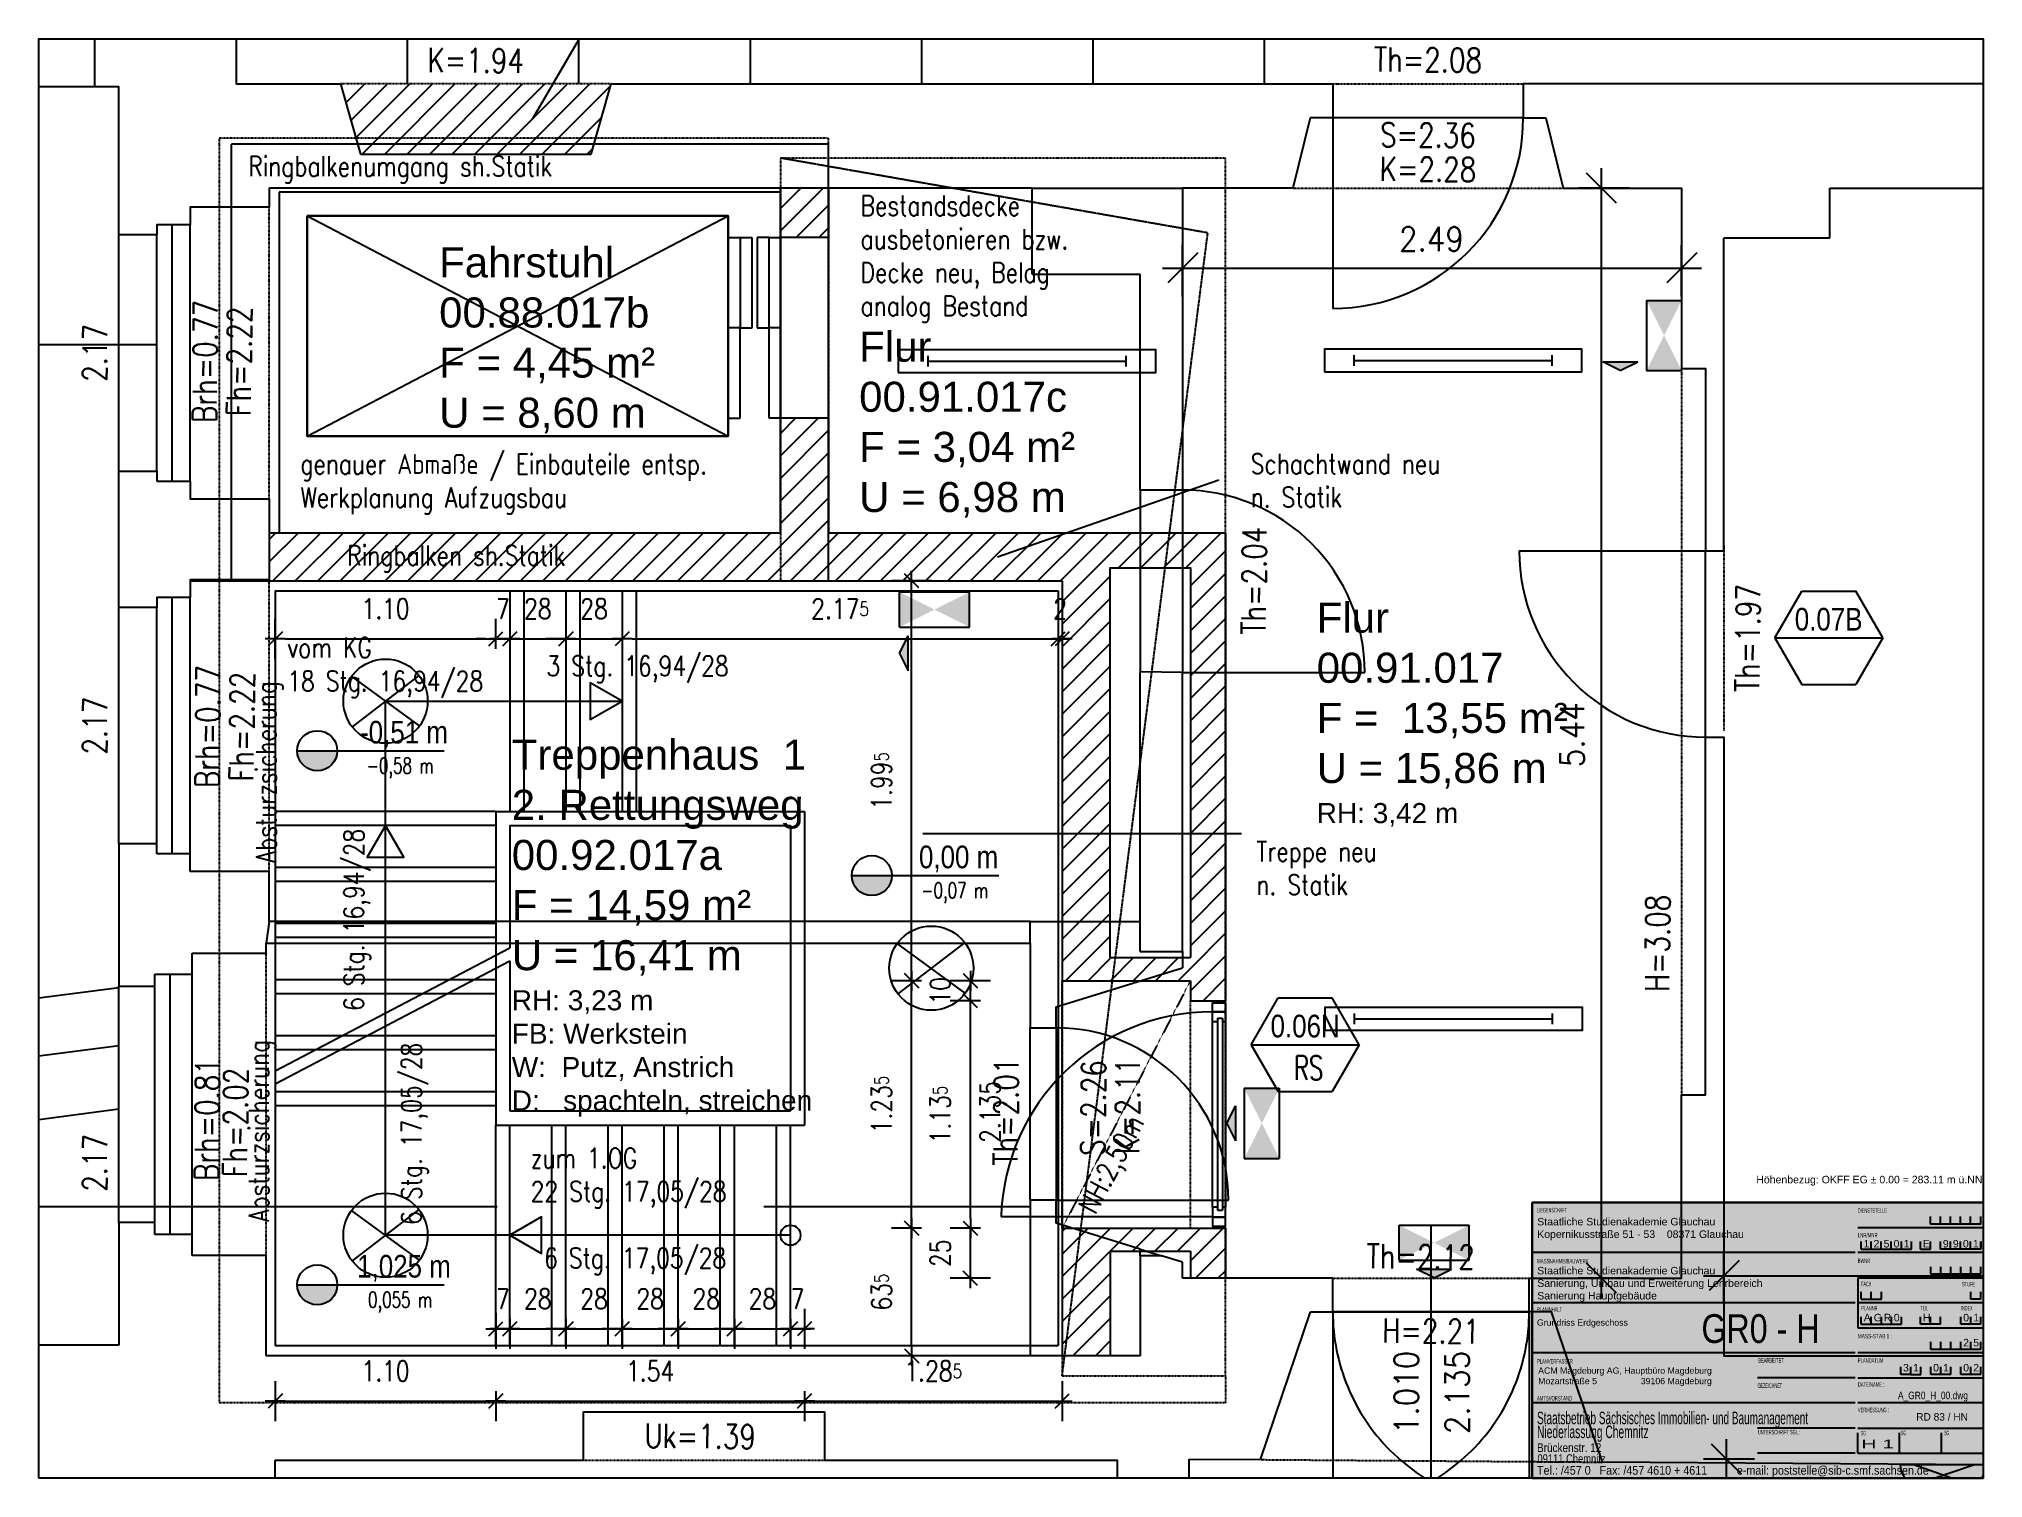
# Paper-space layout 'LayoutA3 (K)1-25' of a CAD drawing. Header units: metres. Extents: x -104 to 284, y 0 to 288.
# The model-space entities are those that its viewports show. They can reach past a viewport. Long polylines and large blocks are cut down to what shows.
import ezdxf
from ezdxf.enums import TextEntityAlignment as Align

# ---------------------------------------------------------------- set-up
doc = ezdxf.new("R2010")
doc.units = ezdxf.units.M
doc.header["$LTSCALE"] = 0.03
for name, pattern in [('AUSGEZOGEN', [0]), ('DOT', [0]), ('GESTRICHELT', [9, 6, -3]), ('GESTRICHELT2', [4.5, 3, -1.5])]:
    doc.linetypes.add(name, pattern=pattern)
doc.layers.get('0').update_dxf_attribs({"linetype": 'CONTINUOUS'})
doc.layers.get('Defpoints').update_dxf_attribs({"linetype": 'CONTINUOUS'})
for name, color, linetype in [('1_PLANKOPF', 7, 'CONTINUOUS'), ('A_abriss', 44, '_ABBRUCH'), ('A_ansicht', 9, 'CONTINUOUS'), ('A_aufzug', 3, 'CONTINUOUS'), ('A_bemaßung', 2, 'CONTINUOUS'), ('A_Elektro', 10, 'CONTINUOUS'), ('A_fenster', 7, 'CONTINUOUS'), ('A_Höhen', 3, 'CONTINUOUS'), ('A_MÖBEL', 1, 'CONTINUOUS'), ('A_NR_TÜR', 1, 'CONTINUOUS'), ('A_räume', 5, 'CONTINUOUS'), ('A_schraffur', 10, 'CONTINUOUS'), ('A_text', 5, 'CONTINUOUS'), ('A_treppe', 3, 'CONTINUOUS'), ('A_TREPPE_NEU', 3, 'CONTINUOUS'), ('A_Tuer_neu', 1, 'CONTINUOUS'), ('A_Tuernummer_neu', 10, 'CONTINUOUS'), ('A_TXT-TUER', 1, 'CONTINUOUS'), ('A_türen', 9, 'CONTINUOUS'), ('A_verdeckt', 8, 'GESTRICHELT2'), ('A_wände', 6, 'CONTINUOUS'), ('A_WÄNDE_NEU', 6, 'CONTINUOUS'), ('CKMA0002', 2, 'CONTINUOUS'), ('E__LEUCHTEN', 6, 'CONTINUOUS'), ('E__VERSYS', 2, 'CONTINUOUS'), ('Z_Plankopf', 7, 'CONTINUOUS')]:
    doc.layers.add(name, color=color, linetype=linetype)
doc.styles.add('ARIAL', font='ARIAL.TTF')
doc.styles.add('arial-n', font='ARIALN.TTF')
doc.styles.add('BOLDSIMP_FNT', font='TXT.shx', dxfattribs={"width": 0.9, "height": 0.12})
doc.styles.add('NORM', font='simplex.shx', dxfattribs={"width": 0.7, "bigfont": 'bigfont.shx'})
doc.styles.add('PITSIMP8', font='PITSIMP8.SHX')
doc.styles.add('SIMPLEX', font='simplex.shx', dxfattribs={"width": 0.8, "height": 0.1})
doc.styles.get("Standard").update_dxf_attribs({"font": 'txt', "height": 1})
doc.linetypes.add('_ABBRUCH', pattern='A,25,[101,cadkon.shx,S=3.5,R=0,X=0,Y=0],25', length=50)
doc.dimstyles.get("Standard").update_dxf_attribs({"dimtxt": 0.1, "dimasz": 0.05, "dimexe": 0.1, "dimexo": 0, "dimgap": 0.1, "dimtad": 1, "dimdec": 4, "dimrnd": 0.0025, "dimzin": 0, "dimdsep": 46, "dimtxsty": 'SIMPLEX', "dimblk": 'DIMCROSS', "dimblk1": 'DIMCROSS', "dimblk2": 'DIMCROSS', "dimsah": 1, "dimcen": 2.5, "dimdle": 0.025, "dimclrd": 1, "dimclre": 1, "dimclrt": 6, "dimadec": 0, "dimazin": 0, "dimtfac": 1, "dimtdec": 4, "dimtix": 1, "dimtmove": 2, "dimatfit": 3, "dimfxl": 1, "dimtvp": 1, "dimtolj": 1, "dimtzin": 0, "dimarcsym": 0})

psp = doc.layouts.new('LayoutA3 (K)1-25')

# ---------------------------------------------------------------- texts
at = {"layer": '1_PLANKOPF', "color": 7, "linetype": 'AUSGEZOGEN', "style": 'ARIAL'}
for s, height, width, p, p2 in [('LIEGENSCHAFT', 0.9, 0.619235, (195.15, 53.46), (201.12, 53.46)), ('DIENSTSTELLE', 0.9, 0.629517, (259.15, 53.37), (265, 53.37)), ('LNR/MNR', 0.9, 0.691361, (259.15, 48.45), (263.11, 48.45)), ('MASSNAHME/BAUWERK', 0.9, 0.694796, (195.15, 43.28), (205.44, 43.28)), ('BWNR', 0.9, 0.640413, (259.15, 43.34), (261.61, 43.34)), ('FACH', 0.9, 0.604807, (259.81, 38.72), (261.88, 38.72)), ('STUFE', 0.9, 0.626029, (279.96, 38.69), (282.54, 38.69)), ('PLANINHALT', 0.9, 0.645985, (195.15, 33.63), (200.16, 33.63)), ('PLANNR', 0.9, 0.629361, (259.86, 33.88), (263.07, 33.88)), ('TEIL', 0.9, 0.576231, (271.64, 33.88), (273.17, 33.88)), ('INDEX', 0.9, 0.593364, (279.76, 33.88), (282.04, 33.88)), ('MASS-STAB 1 :', 0.9, 0.755584, (259.15, 28.3), (265.96, 28.3)), ('PLANVERFASSER', 0.9, 0.655042, (195.15, 23.29), (202.29, 23.29)), ('BEARBEITET', 0.9, 0.647926, (239.3, 23.48), (244.37, 23.48)), ('PLANDATUM', 0.9, 0.657694, (259.15, 23.45), (264.25, 23.45)), ('DATEINAME :', 0.9, 0.657232, (259.15, 18.65), (264.43, 18.65)), ('AMTSVORSTAND', 0.9, 0.667092, (195.15, 15.91), (202.14, 15.91)), ('GEZEICHNET', 0.9, 0.603475, (239.15, 18.43), (244.04, 18.43)), ('Staatsbetrieb Sächsisches Immobilien- und Baumanagement', 2.5, 0.57205, (195.15, 11.18), (249.24, 11.18)), ('VERMESSUNG :', 0.9, 0.644129, (259.15, 13.57), (265.36, 13.57)), ('RD 83 / HN', 1.5, 0.963798, (270.81, 11.9), (281.13, 11.9)), ('Niederlassung Chemnitz', 2.5, 0.584935, (195.15, 8.41), (217.41, 8.41)), ('UNTERSCHRIFT SGL.:', 0.9, 0.631829, (239.21, 9.15), (247.64, 9.15)), ('SG', 0.9, 0.544981, (259.77, 8.94), (260.76, 8.94)), ('H 1', 1.75, 1.71731, (259.86, 6.36), (266.39, 6.36)), ('SG', 0.9, 0.544981, (267.78, 8.98), (268.77, 8.98)), ('SG', 0.9, 0.544981, (276.41, 8.98), (277.4, 8.98)), ('09111 Chemnitz', 1.75, 0.763439, (195.24, 3.43), (208.83, 3.43)), ('Brückenstr. 12', 1.75, 0.814198, (195.15, 5.62), (207.99, 5.62)), ('Tel.: /457 0   Fax: /457 4610 + 4611          e-mail: poststelle%%064sib-c.smf.sachsen.de', 1.75, 0.874519, (195.15, 1.1), (273.32, 1.1))]:
    psp.add_text(s, height=height, dxfattribs=dict(at, width=width)).set_placement(p, p2, align=Align.FIT)
at = {"layer": '1_PLANKOPF', "linetype": 'AUSGEZOGEN', "style": 'ARIAL', "width": 0.8}
psp.add_text('GR0 - H', height=5.75, dxfattribs=at).set_placement((227.95, 27.39))
at = {"layer": '1_PLANKOPF', "color": 7, "linetype": 'AUSGEZOGEN', "style": 'ARIAL', "width": 0.8}
psp.add_text('A_GR0_H_00.dwg', height=1.5, dxfattribs=at).set_placement((281.14, 16.17), align=Align.RIGHT)
at = {"layer": '1_PLANKOPF', "insert": (238.9, 60.76), "char_height": 1.5, "width": 57.55, "attachment_point": 1, "style": 'ARIAL'}
psp.add_mtext('Höhenbezug: OKFF EG ± 0.00 = 283.11 m ü.NN', dxfattribs=at)
at = {"layer": '1_PLANKOPF', "linetype": 'Continuous', "char_height": 1.5, "attachment_point": 1}
for s, insert, width in [('{\\fArial|b0|i0|c0|p34;Staatliche Studienakademie Glauchau\\PKopernikusstraße 51 - 53    08371 Glauchau}', (195.19, 52.36), 62.0135), ('\\fArial|b0|i0|c0|p34;1', (260.29, 47.96), 2), ('{\\fArial|b0|i0|c0|p34;2}', (262.29, 47.95), 2), ('\\fArial|b0|i0|c0|p34;5', (264.29, 47.95), 2), ('\\fArial|b0|i0|c0|p34;0', (266.29, 47.95), 2), ('\\fArial|b0|i0|c0|p34;1', (268.29, 47.95), 2), ('\\fArial|b0|i0|c0|p34;E', (272.11, 47.95), 2), ('\\fArial|b0|i0|c0|p34;9', (276.12, 47.95), 2), ('\\fArial|b0|i0|c0|p34;9', (278.12, 47.95), 2), ('\\fArial|b0|i0|c0|p34;0', (280.12, 47.95), 2), ('\\fArial|b0|i0|c0|p34;1', (282.12, 47.95), 2), ('\\fArial|b0|i0|c0|p34;Staatliche Studienakademie Glauchau\\PSanierung, Umbau und Erweiterung Lehrbereich\\PSanierung Hauptgebäude', (195.19, 42.58), 62.0135), ('{\\fArial|b0|i0|c0|p34;2}', (280.18, 28.21), 2), ('{\\fArial|b0|i0|c0|p34;5}', (282.18, 28.21), 2), ('\\fArial|b0|i0|c0|p34;3', (268.18, 23.21), 2), ('{\\fArial|b0|i0|c0|p34;1}', (270.18, 23.21), 2), ('{\\fArial|b0|i0|c0|p34;0}', (274.18, 23.21), 2), ('{\\fArial|b0|i0|c0|p34;1}', (276.18, 23.21), 2), ('{\\fArial|b0|i0|c0|p34;0}', (280.18, 23.21), 2), ('{\\fArial|b0|i0|c0|p34;2}', (282.18, 23.21), 2)]:
    psp.add_mtext(s, dxfattribs=dict(at, insert=insert, width=width))
at = {"layer": '1_PLANKOPF', "insert": (195.13, 32.1), "char_height": 1.25, "width": 43.11, "attachment_point": 1}
psp.add_mtext('{\\fArial|b0|i0|c0|p34;Grundriss Erdgeschoss}', dxfattribs=at)
at = {"layer": '1_PLANKOPF', "linetype": 'Continuous', "char_height": 1.5, "width": 2, "attachment_point": 1, "style": 'ARIAL'}
for s, insert in [('A', (260.33, 33.21)), ('G', (262.33, 33.21)), ('R', (264.33, 33.21)), ('0', (266.33, 33.21)), ('H', (272.13, 33.21)), ('{\\fArial|b0|i0|c0|p34;0}', (280.18, 33.21)), ('1', (282.18, 33.21))]:
    psp.add_mtext(s, dxfattribs=dict(at, insert=insert))

msp = doc.modelspace()

# ---------------------------------------------------------------- texts
at = {"layer": 'A_abriss', "linetype": 'Continuous', "ltscale": 0.3, "style": 'SIMPLEX', "width": 0.8}
for s, p in [('Th=2.04', (4.72448, -102.76847)), ('Th=2.01', (3.48726, -105.41797)), ('S=2.26', (3.92245, -105.39975)), ('K=2.11', (4.09333, -105.3899))]:
    msp.add_text(s, height=0.12, rotation=89.4, dxfattribs=at).set_placement(p, align=Align.MIDDLE_CENTER)
at = {"layer": 'A_abriss', "ltscale": 0.3, "style": 'SIMPLEX', "width": 0.8}
msp.add_text('Th=2.12', height=0.12, rotation=359.4, dxfattribs=at).set_placement((5.55573, -106.14165), align=Align.MIDDLE_CENTER)
at = {"layer": 'A_bemaßung', "color": 7, "linetype": 'DOT', "style": 'BOLDSIMP_FNT', "width": 0.9}
msp.add_text('2.49', height=0.12, dxfattribs=at).set_placement((5.44768, -101.15949), align=Align.BOTTOM_LEFT)
for s, p in [('5.44', (6.40726, -103.69919)), ('1.010', (5.58014, -107.02752)), ('2.135', (5.83433, -107.02752))]:
    msp.add_text(s, height=0.12, rotation=90, dxfattribs=at).set_placement(p, align=Align.BOTTOM_LEFT)
at = {"layer": 'A_Höhen', "linetype": 'Continuous', "style": 'SIMPLEX', "width": 0.8}
for s, rotation, p in [('S=2.05', 359.4, (0.84803, -99.99661)), ('K=1.94', 359.4, (0.84226, -100.17249)), ('Th=2.08', 359.4, (5.59226, -100.16947)), ('S=2.36', 359.4, (5.59228, -100.54508)), ('K=2.28', 359.4, (5.59226, -100.71507)), ('Brh=0.77', 89.4, (-0.50796, -101.67476)), ('Fh=2.22', 89.4, (-0.33797, -101.67474)), ('2.17', 89.4, (-1.05774, -101.63196)), ('Th=1.97', 89.4, (7.18721, -103.05496)), ('Brh=0.77', 89.4, (-0.49465, -103.49674)), ('Fh=2.22', 89.4, (-0.32465, -103.49672)), ('2.17', 89.4, (-1.05775, -103.49198)), ('H=3.08', 89.4, (6.73727, -104.57828)), ('Brh=0.81', 89.4, (-0.4982, -105.45732)), ('Fh=2.02', 89.4, (-0.35697, -105.47244)), ('2.17', 89.4, (-1.05774, -105.67332)), ('H=2.21', 359.4, (5.60727, -106.5126)), ('Uk=1.39', 359.4, (1.96198, -107.03717))]:
    msp.add_text(s, height=0.12, rotation=rotation, dxfattribs=at).set_placement(p, align=Align.MIDDLE_CENTER)
at = {"layer": 'A_räume', "linetype": 'Continuous', "char_height": 0.15, "width": 6.6459, "attachment_point": 1}
for s, insert in [('\\fArial|b0|i0|c0|p34;Flur\\P00.91.017\\PF =  13,55 m²\\PU = 15,86 m\\P\\H0.1;RH: 3,42 m', (5.03707, -102.87782)), ('{\\fArial|b0|i0|c0|p34;Treppenhaus  1\\P2. Rettungsweg\\P00.92.017a\\PF = 14,59 m²  \\PU = 16,41 m\\P\\H0.6667x;RH: 3,23 m\\PFB: Werkstein\\PW:  Putz, Anstrich\\PD:   spachteln, streichen}', (1.02193, -103.56184))]:
    msp.add_mtext(s, dxfattribs=dict(at, insert=insert))
at = {"layer": 'A_text', "linetype": 'Continuous', "char_height": 0.1, "attachment_point": 1, "style": 'SIMPLEX'}
for s, insert, width in [('Ringbalkenumgang sh.Statik', (-0.29253, -100.6507), 3.3134309), ('Bestandsdecke ausbetonieren bzw. Decke neu, Belag analog Bestand', (2.7619, -100.84704), 1.1525), ('Fenster Verschluß', (-2.30225, -101.39871), 1.4431), ('genauer Abmaße / Einbauteile entsp.\\PWerkplanung Aufzugsbau', (-0.03275, -102.13611), 2.3469628), ('\\Fsimplex.shx;Schachtwand neu n. Statik', (4.7075, -102.13545), 1.1525325), ('Ringbalken sh.Statik', (0.20129, -102.59223), 3.3134), ('\\Fsimplex.shx;Treppe neu n. Statik', (4.73606, -104.06943), 0.6934278)]:
    msp.add_mtext(s, dxfattribs=dict(at, insert=insert, width=width))
at = {"layer": 'A_text', "linetype": 'Continuous', "char_height": 0.15, "width": 6.6459, "attachment_point": 1}
for s, insert in [('\\fArial|b0|i0|c0|p34;Fahrstuhl\\P00.88.017b\\PF = 4,45 m²\\PU = 8,60 m', (0.65957, -101.10502)), ('\\fArial|b0|i0|c0|p34;Flur\\P00.91.017c\\PF = 3,04 m²\\PU = 6,98 m', (2.75469, -101.52555))]:
    msp.add_mtext(s, dxfattribs=dict(at, insert=insert))
at = {"layer": 'A_text', "linetype": 'Continuous', "char_height": 0.1, "width": 3.3134, "attachment_point": 1, "rotation": 90, "style": 'SIMPLEX'}
for insert in [(-0.25254, -104.17721), (-0.28941, -105.96694)]:
    msp.add_mtext('Absturzsicherung', dxfattribs=dict(at, insert=insert))
at = {"layer": 'A_TREPPE_NEU', "color": 1, "linetype": 'Continuous', "char_height": 0.1, "width": 1.6932, "attachment_point": 1, "style": 'SIMPLEX'}
for s, insert in [('vom KG\\P18 Stg. 16,94/28', (-0.09803, -103.05251)), ('3 Stg. 16,94/28', (1.19528, -103.14401)), ('zum 1.OG\\P22 Stg. 17,05/28', (1.11625, -105.59949)), ('6 Stg. 17,05/28', (1.1833, -106.09843))]:
    msp.add_mtext(s, dxfattribs=dict(at, insert=insert))
at = {"layer": 'A_TREPPE_NEU', "color": 1, "linetype": 'Continuous', "char_height": 0.1, "width": 1.6932, "attachment_point": 1, "rotation": 90, "style": 'SIMPLEX'}
for s, insert in [('6 Stg. 16,94/28', (0.18445, -104.91539)), ('6 Stg. 17,05/28', (0.47128, -105.98235))]:
    msp.add_mtext(s, dxfattribs=dict(at, insert=insert))
at = {"layer": 'CKMA0002', "color": 3, "linetype": 'Continuous', "style": 'SIMPLEX', "width": 0.8}
for s, rotation, p in [('2.135', 90, (3.35809, -105.5735)), ('NH:2,50m', 62.030343, (3.84393, -105.88796))]:
    msp.add_text(s, height=0.1, rotation=rotation, dxfattribs=at).set_placement(p, align=Align.TOP_LEFT)

# ---------------------------------------------------------------- blocks, each defined once
blk = doc.blocks.new('A$C699961ED')
at = {"layer": '1_PLANKOPF', "linetype": 'Continuous', "insert": (1.65, 8.43), "char_height": 2.5, "width": 81.002, "attachment_point": 1}
blk.add_mtext('\\fArial|b0|i0|c0|p34;ACM Magdeburg AG, Hauptbüro Magdeburg\\PMozartstraße 5                  39106 Magdeburg', dxfattribs=at)
blk = doc.blocks.new('SLASH1')
at = {"layer": 'A_bemaßung', "color": 2, "linetype": 'Continuous'}
for p, q in [((0, -0.14068), (0, 0.11466)), ((0.07663, 0.07663), (-0.07319, -0.07319))]:
    blk.add_line(p, q, dxfattribs=at)
blk = doc.blocks.new('Aufzug')
at = {"layer": 'A_aufzug', "color": 1, "linetype": 'GESTRICHELT'}
for p, q in [((2.74, 0.24), (-0.24, 0.24)), ((-0.24, 0.24), (-0.24, -1.94)), ((2.74, 0.03), (2.74, 0.24))]:
    blk.add_line(p, q, dxfattribs=at)
at = {"layer": 'A_aufzug', "linetype": 'Continuous'}
for p, q in [((2.5, 0), (0, 0)), ((0, 0), (0, -1.7)), ((2.5, -1.7), (2.5, 0)), ((2.74, -1.94), (2.74, 0.03)), ((2.2395, -0.1186), (0.1395, -0.1186)), ((0.1395, -0.1186), (0.1395, -1.2186)), ((2.2395, -1.2186), (2.2395, -0.1186)), ((2.2995, -0.2274), (2.2395, -0.2274)), ((2.2995, -0.2274), (2.2995, -0.6774)), ((2.3595, -0.2274), (2.2995, -0.2274)), ((2.3595, -0.6774), (2.3595, -0.2274)), ((2.3834, -0.2266), (2.3834, -0.6766)), ((2.4434, -0.2266), (2.3834, -0.2266)), ((2.4434, -0.6766), (2.4434, -0.2266)), ((2.4435, -0.2266), (2.5, -0.2266)), ((2.74, -0.2266), (2.5, -0.2266)), ((2.2995, -0.6774), (2.2395, -0.6774)), ((2.2395, -0.6774), (2.2395, -1.1276)), ((2.2995, -1.1276), (2.2995, -0.6774)), ((2.2995, -0.6774), (2.3595, -0.6774)), ((2.3834, -0.6766), (2.4434, -0.6766)), ((2.4414, -0.6766), (2.4414, -1.1266)), ((2.5, -0.6766), (2.4434, -0.6766)), ((2.2395, -1.1276), (2.2995, -1.1276)), ((2.4414, -1.1266), (2.5, -1.1266)), ((2.5, -1.1266), (2.74, -1.1266)), ((0.1395, -1.2186), (2.2395, -1.2186)), ((0, -1.7), (2.5, -1.7)), ((-0.24, -1.94), (2.74, -1.94))]:
    blk.add_line(p, q, dxfattribs=at)
blk = doc.blocks.new('DIMCROSS')
at = {"color": 0, "linetype": 'ByBlock'}
blk.add_line((-1, 0), (1, 0), dxfattribs=at)
at = {"linetype": 'ByBlock'}
blk.add_line((-0.707107, -0.707107), (0.707107, 0.707107), dxfattribs=at)
blk = doc.blocks.new('*D35')
at = {"layer": 'CKMA0002', "color": 1, "lineweight": -2}
for p, q in [((-3.9321, -102.7695), (-4.0821, -102.7695)), ((-3.9821, -106.5865), (-3.9821, -102.8195)), ((-3.8821, -106.6365), (-4.0821, -106.6365))]:
    blk.add_line(p, q, dxfattribs=at)
at = {"layer": 'Defpoints', "color": 0}
for p in [(-3.9821, -102.7695), (-0.3778, -102.7695), (-0.3278, -106.6365)]:
    blk.add_point(p, dxfattribs=at)
at = {"layer": 'CKMA0002', "color": 1, "lineweight": -2, "xscale": 0.05, "yscale": 0.05, "zscale": 0.05}
for p, rotation in [((-3.9821, -102.7695), 90), ((-3.9821, -106.6365), 270)]:
    blk.add_blockref('DIMCROSS', p, dxfattribs=dict(at, rotation=rotation))
at = {"layer": 'CKMA0002', "color": 3, "insert": (-4.1321, -104.703), "char_height": 0.1, "attachment_point": 5, "rotation": 90, "style": 'SIMPLEX'}
blk.add_mtext('\\A1;3.86{\\A1\\H0.7x\\S5;}', dxfattribs=at)
blk = doc.blocks.new('*D36')
at = {"layer": 'CKMA0002', "color": 1, "lineweight": -2}
for p, q in [((-3.9821, -102.4795), (-3.9821, -102.4295)), ((-3.9321, -102.5295), (-4.0821, -102.5295)), ((-3.9821, -102.7695), (-3.9821, -102.5295)), ((-3.9821, -102.8195), (-3.9821, -102.8695))]:
    blk.add_line(p, q, dxfattribs=at)
at = {"layer": 'Defpoints', "color": 0}
for p in [(-3.9821, -102.5295), (0.4067, -102.5295), (-0.3778, -102.7695)]:
    blk.add_point(p, dxfattribs=at)
at = {"layer": 'CKMA0002', "color": 1, "lineweight": -2, "xscale": 0.05, "yscale": 0.05, "zscale": 0.05}
for p, rotation in [((-3.9821, -102.5295), 270), ((-3.9821, -102.7695), 90)]:
    blk.add_blockref('DIMCROSS', p, dxfattribs=dict(at, rotation=rotation))
at = {"layer": 'CKMA0002', "color": 3, "insert": (-4.1321, -102.6495), "char_height": 0.1, "attachment_point": 5, "rotation": 90, "style": 'SIMPLEX'}
blk.add_mtext('\\A1;24{\\A1\\H0.7x\\S;}', dxfattribs=at)
blk = doc.blocks.new('*D37')
at = {"layer": 'CKMA0002', "color": 1, "lineweight": -2}
for p, q in [((-3.8821, -100.8095), (-4.0821, -100.8095)), ((-3.9821, -102.4795), (-3.9821, -100.8595))]:
    blk.add_line(p, q, dxfattribs=at)
at = {"layer": 'Defpoints', "color": 0}
for p in [(-3.9821, -100.8095), (2.9823, -100.8095), (0.4067, -102.5295)]:
    blk.add_point(p, dxfattribs=at)
at = {"layer": 'CKMA0002', "color": 1, "lineweight": -2, "xscale": 0.05, "yscale": 0.05, "zscale": 0.05}
for p, rotation in [((-3.9821, -100.8095), 90), ((-3.9821, -102.5295), 270)]:
    blk.add_blockref('DIMCROSS', p, dxfattribs=dict(at, rotation=rotation))
at = {"layer": 'CKMA0002', "color": 3, "insert": (-4.1321, -101.6695), "char_height": 0.1, "attachment_point": 5, "rotation": 90, "style": 'SIMPLEX'}
blk.add_mtext('\\A1;1.72{\\A1\\H0.7x\\S;}', dxfattribs=at)
blk = doc.blocks.new('*D38')
at = {"layer": 'CKMA0002', "color": 1, "lineweight": -2}
for p, q in [((-0.9377, -99.5558), (-0.9377, -99.3558)), ((-0.1877, -99.5058), (-0.1877, -99.3558)), ((-0.8877, -99.4558), (-0.2377, -99.4558))]:
    blk.add_line(p, q, dxfattribs=at)
at = {"layer": 'Defpoints', "color": 0}
for p in [(-0.1877, -99.4558), (-0.9377, -102.0067), (-0.1877, -101.9567)]:
    blk.add_point(p, dxfattribs=at)
at = {"layer": 'CKMA0002', "color": 1, "lineweight": -2, "xscale": 0.05, "yscale": 0.05, "zscale": 0.05, "rotation": 180}
blk.add_blockref('DIMCROSS', (-0.9377, -99.4558), dxfattribs=at)
at = {"layer": 'CKMA0002', "color": 1, "lineweight": -2, "xscale": 0.05, "yscale": 0.05, "zscale": 0.05}
blk.add_blockref('DIMCROSS', (-0.1877, -99.4558), dxfattribs=at)
at = {"layer": 'CKMA0002', "color": 3, "insert": (-0.5627, -99.3058), "char_height": 0.1, "attachment_point": 5, "style": 'SIMPLEX'}
blk.add_mtext('\\A1;75{\\A1\\H0.7x\\S;}', dxfattribs=at)
blk = doc.blocks.new('*D39')
at = {"layer": 'CKMA0002', "color": 1, "lineweight": -2}
for p, q in [((2.3623, -99.5058), (2.3623, -99.3558)), ((-0.1377, -99.4558), (2.3123, -99.4558))]:
    blk.add_line(p, q, dxfattribs=at)
at = {"layer": 'Defpoints', "color": 0}
for p in [(2.3623, -99.4558), (2.3623, -101.4667), (-0.1877, -101.9567)]:
    blk.add_point(p, dxfattribs=at)
at = {"layer": 'CKMA0002', "color": 1, "lineweight": -2, "xscale": 0.05, "yscale": 0.05, "zscale": 0.05, "rotation": 180}
blk.add_blockref('DIMCROSS', (-0.1877, -99.4558), dxfattribs=at)
at = {"layer": 'CKMA0002', "color": 1, "lineweight": -2, "xscale": 0.05, "yscale": 0.05, "zscale": 0.05}
blk.add_blockref('DIMCROSS', (2.3623, -99.4558), dxfattribs=at)
at = {"layer": 'CKMA0002', "color": 3, "insert": (1.0873, -99.3058), "char_height": 0.1, "attachment_point": 5, "style": 'SIMPLEX'}
blk.add_mtext('\\A1;2.55{\\A1\\H0.7x\\S;}', dxfattribs=at)
blk = doc.blocks.new('*D40')
at = {"layer": 'CKMA0002', "color": 1, "lineweight": -2}
for p, q in [((2.6023, -99.5058), (2.6023, -99.3558)), ((2.3123, -99.4558), (2.2623, -99.4558)), ((2.3623, -99.4558), (2.6023, -99.4558)), ((2.6523, -99.4558), (2.7023, -99.4558))]:
    blk.add_line(p, q, dxfattribs=at)
at = {"layer": 'Defpoints', "color": 0}
for p in [(2.6023, -99.4558), (2.3623, -101.4667), (2.6023, -101.4667)]:
    blk.add_point(p, dxfattribs=at)
at = {"layer": 'CKMA0002', "color": 1, "lineweight": -2, "xscale": 0.05, "yscale": 0.05, "zscale": 0.05}
blk.add_blockref('DIMCROSS', (2.3623, -99.4558), dxfattribs=at)
at = {"layer": 'CKMA0002', "color": 1, "lineweight": -2, "xscale": 0.05, "yscale": 0.05, "zscale": 0.05, "rotation": 180}
blk.add_blockref('DIMCROSS', (2.6023, -99.4558), dxfattribs=at)
at = {"layer": 'CKMA0002', "color": 3, "insert": (2.4823, -99.3058), "char_height": 0.1, "attachment_point": 5, "style": 'SIMPLEX'}
blk.add_mtext('\\A1;24{\\A1\\H0.7x\\S;}', dxfattribs=at)
blk = doc.blocks.new('*D41')
at = {"layer": 'CKMA0002', "color": 1, "lineweight": -2}
for p, q in [((4.5823, -99.5558), (4.5823, -99.3558)), ((2.6523, -99.4558), (4.5323, -99.4558))]:
    blk.add_line(p, q, dxfattribs=at)
at = {"layer": 'Defpoints', "color": 0}
for p in [(4.5823, -99.4558), (2.6023, -101.4667), (4.5823, -102.4901)]:
    blk.add_point(p, dxfattribs=at)
at = {"layer": 'CKMA0002', "color": 1, "lineweight": -2, "xscale": 0.05, "yscale": 0.05, "zscale": 0.05, "rotation": 180}
blk.add_blockref('DIMCROSS', (2.6023, -99.4558), dxfattribs=at)
at = {"layer": 'CKMA0002', "color": 1, "lineweight": -2, "xscale": 0.05, "yscale": 0.05, "zscale": 0.05}
blk.add_blockref('DIMCROSS', (4.5823, -99.4558), dxfattribs=at)
at = {"layer": 'CKMA0002', "color": 3, "insert": (3.5923, -99.3058), "char_height": 0.1, "attachment_point": 5, "style": 'SIMPLEX'}
blk.add_mtext('\\A1;1.98{\\A1\\H0.7x\\S;}', dxfattribs=at)
blk = doc.blocks.new('*D42')
at = {"layer": 'CKMA0002', "color": 1, "lineweight": -2}
for p, q in [((-0.9377, -99.8258), (-0.9377, -99.6258)), ((-0.1377, -99.7758), (-0.1377, -99.6258)), ((-0.8877, -99.7258), (-0.1877, -99.7258))]:
    blk.add_line(p, q, dxfattribs=at)
at = {"layer": 'Defpoints', "color": 0}
for p in [(-0.1377, -99.7258), (-0.1377, -101.728), (-0.9377, -101.778)]:
    blk.add_point(p, dxfattribs=at)
at = {"layer": 'CKMA0002', "color": 1, "lineweight": -2, "xscale": 0.05, "yscale": 0.05, "zscale": 0.05, "rotation": 180}
blk.add_blockref('DIMCROSS', (-0.9377, -99.7258), dxfattribs=at)
at = {"layer": 'CKMA0002', "color": 1, "lineweight": -2, "xscale": 0.05, "yscale": 0.05, "zscale": 0.05}
blk.add_blockref('DIMCROSS', (-0.1377, -99.7258), dxfattribs=at)
at = {"layer": 'CKMA0002', "color": 3, "insert": (-0.5377, -99.5758), "char_height": 0.1, "attachment_point": 5, "style": 'SIMPLEX'}
blk.add_mtext('\\A1;80{\\A1\\H0.7x\\S;}', dxfattribs=at)
blk = doc.blocks.new('*D43')
at = {"layer": 'CKMA0002', "color": 1, "lineweight": -2}
for p, q in [((2.3623, -99.8258), (2.3623, -99.6258)), ((-0.0877, -99.7258), (2.3123, -99.7258))]:
    blk.add_line(p, q, dxfattribs=at)
at = {"layer": 'Defpoints', "color": 0}
for p in [(2.3623, -99.7258), (-0.1377, -101.728), (2.3623, -101.728)]:
    blk.add_point(p, dxfattribs=at)
at = {"layer": 'CKMA0002', "color": 1, "lineweight": -2, "xscale": 0.05, "yscale": 0.05, "zscale": 0.05, "rotation": 180}
blk.add_blockref('DIMCROSS', (-0.1377, -99.7258), dxfattribs=at)
at = {"layer": 'CKMA0002', "color": 1, "lineweight": -2, "xscale": 0.05, "yscale": 0.05, "zscale": 0.05}
blk.add_blockref('DIMCROSS', (2.3623, -99.7258), dxfattribs=at)
at = {"layer": 'CKMA0002', "color": 3, "insert": (1.1123, -99.5758), "char_height": 0.1, "attachment_point": 5, "style": 'SIMPLEX'}
blk.add_mtext('\\A1;2.50{\\A1\\H0.7x\\S;}', dxfattribs=at)
blk = doc.blocks.new('*D44')
at = {"layer": 'CKMA0002', "color": 1, "lineweight": -2}
for p, q in [((-0.9377, -99.2725), (-0.9377, -99.0725)), ((3.7673, -99.2225), (3.7673, -99.0725)), ((-0.8877, -99.1725), (3.7173, -99.1725))]:
    blk.add_line(p, q, dxfattribs=at)
at = {"layer": 'Defpoints', "color": 0}
for p in [(3.7673, -99.1725), (3.7673, -103.8199), (-0.9377, -103.8699)]:
    blk.add_point(p, dxfattribs=at)
at = {"layer": 'CKMA0002', "color": 1, "lineweight": -2, "xscale": 0.05, "yscale": 0.05, "zscale": 0.05, "rotation": 180}
blk.add_blockref('DIMCROSS', (-0.9377, -99.1725), dxfattribs=at)
at = {"layer": 'CKMA0002', "color": 1, "lineweight": -2, "xscale": 0.05, "yscale": 0.05, "zscale": 0.05}
blk.add_blockref('DIMCROSS', (3.7673, -99.1725), dxfattribs=at)
at = {"layer": 'CKMA0002', "color": 3, "insert": (1.4148, -99.0225), "char_height": 0.1, "attachment_point": 5, "style": 'SIMPLEX'}
blk.add_mtext('\\A1;4.70{\\A1\\H0.7x\\S5;}', dxfattribs=at)
blk = doc.blocks.new('*D45')
at = {"layer": 'CKMA0002', "color": 1, "lineweight": -2}
for p, q in [((4.0073, -99.2225), (4.0073, -99.0725)), ((3.7173, -99.1725), (3.6673, -99.1725)), ((3.7673, -99.1725), (4.0073, -99.1725)), ((4.0573, -99.1725), (4.1073, -99.1725))]:
    blk.add_line(p, q, dxfattribs=at)
at = {"layer": 'Defpoints', "color": 0}
for p in [(4.0073, -99.1725), (4.0073, -103.677), (3.7673, -103.8199)]:
    blk.add_point(p, dxfattribs=at)
at = {"layer": 'CKMA0002', "color": 1, "lineweight": -2, "xscale": 0.05, "yscale": 0.05, "zscale": 0.05}
blk.add_blockref('DIMCROSS', (3.7673, -99.1725), dxfattribs=at)
at = {"layer": 'CKMA0002', "color": 1, "lineweight": -2, "xscale": 0.05, "yscale": 0.05, "zscale": 0.05, "rotation": 180}
blk.add_blockref('DIMCROSS', (4.0073, -99.1725), dxfattribs=at)
at = {"layer": 'CKMA0002', "color": 3, "insert": (3.8873, -99.0225), "char_height": 0.1, "attachment_point": 5, "style": 'SIMPLEX'}
blk.add_mtext('\\A1;24{\\A1\\H0.7x\\S;}', dxfattribs=at)
blk = doc.blocks.new('*D46')
at = {"layer": 'CKMA0002', "color": 1, "lineweight": -2}
for p, q in [((4.4073, -99.2225), (4.4073, -99.0725)), ((4.0573, -99.1725), (4.3573, -99.1725))]:
    blk.add_line(p, q, dxfattribs=at)
at = {"layer": 'Defpoints', "color": 0}
for p in [(4.4073, -99.1725), (4.4073, -103.6248), (4.0073, -103.677)]:
    blk.add_point(p, dxfattribs=at)
at = {"layer": 'CKMA0002', "color": 1, "lineweight": -2, "xscale": 0.05, "yscale": 0.05, "zscale": 0.05, "rotation": 180}
blk.add_blockref('DIMCROSS', (4.0073, -99.1725), dxfattribs=at)
at = {"layer": 'CKMA0002', "color": 1, "lineweight": -2, "xscale": 0.05, "yscale": 0.05, "zscale": 0.05}
blk.add_blockref('DIMCROSS', (4.4073, -99.1725), dxfattribs=at)
at = {"layer": 'CKMA0002', "color": 3, "insert": (4.2073, -99.0225), "char_height": 0.1, "attachment_point": 5, "style": 'SIMPLEX'}
blk.add_mtext('\\A1;40{\\A1\\H0.7x\\S;}', dxfattribs=at)
blk = doc.blocks.new('*D47')
at = {"layer": 'CKMA0002', "color": 1, "lineweight": -2}
for p, q in [((4.5823, -99.2225), (4.5823, -99.0725)), ((4.3573, -99.1725), (4.3073, -99.1725)), ((4.4073, -99.1725), (4.5823, -99.1725)), ((4.6323, -99.1725), (4.6823, -99.1725))]:
    blk.add_line(p, q, dxfattribs=at)
at = {"layer": 'Defpoints', "color": 0}
for p in [(4.5823, -99.1725), (4.4073, -103.6248), (4.5823, -103.6248)]:
    blk.add_point(p, dxfattribs=at)
at = {"layer": 'CKMA0002', "color": 1, "lineweight": -2, "xscale": 0.05, "yscale": 0.05, "zscale": 0.05}
blk.add_blockref('DIMCROSS', (4.4073, -99.1725), dxfattribs=at)
at = {"layer": 'CKMA0002', "color": 1, "lineweight": -2, "xscale": 0.05, "yscale": 0.05, "zscale": 0.05, "rotation": 180}
blk.add_blockref('DIMCROSS', (4.5823, -99.1725), dxfattribs=at)
at = {"layer": 'CKMA0002', "color": 3, "insert": (4.4948, -99.0225), "char_height": 0.1, "attachment_point": 5, "style": 'SIMPLEX'}
blk.add_mtext('\\A1;17{\\A1\\H0.7x\\S5;}', dxfattribs=at)
blk = doc.blocks.new('*D48')
at = {"layer": 'CKMA0002', "color": 1, "lineweight": -2}
for p, q in [((12.1573, -99.2725), (12.1573, -99.0725)), ((4.6323, -99.1725), (12.1073, -99.1725))]:
    blk.add_line(p, q, dxfattribs=at)
at = {"layer": 'Defpoints', "color": 0}
for p in [(12.1573, -99.1725), (12.1573, -100.6867), (4.5823, -103.6248)]:
    blk.add_point(p, dxfattribs=at)
at = {"layer": 'CKMA0002', "color": 1, "lineweight": -2, "xscale": 0.05, "yscale": 0.05, "zscale": 0.05, "rotation": 180}
blk.add_blockref('DIMCROSS', (4.5823, -99.1725), dxfattribs=at)
at = {"layer": 'CKMA0002', "color": 1, "lineweight": -2, "xscale": 0.05, "yscale": 0.05, "zscale": 0.05}
blk.add_blockref('DIMCROSS', (12.1573, -99.1725), dxfattribs=at)
at = {"layer": 'CKMA0002', "color": 3, "insert": (8.3698, -99.0225), "char_height": 0.1, "attachment_point": 5, "style": 'SIMPLEX'}
blk.add_mtext('\\A1;7.57{\\A1\\H0.7x\\S5;}', dxfattribs=at)
blk = doc.blocks.new('*D49')
at = {"layer": 'CKMA0002', "color": 1, "lineweight": -2}
for p, q in [((3.0663, -105.9995), (2.9163, -105.9995)), ((3.0163, -106.5865), (3.0163, -106.0495)), ((3.1163, -106.6365), (2.9163, -106.6365))]:
    blk.add_line(p, q, dxfattribs=at)
at = {"layer": 'Defpoints', "color": 0}
for p in [(3.0163, -105.9995), (4.4577, -105.9995), (4.5077, -106.6365)]:
    blk.add_point(p, dxfattribs=at)
at = {"layer": 'CKMA0002', "color": 1, "lineweight": -2, "xscale": 0.05, "yscale": 0.05, "zscale": 0.05}
for p, rotation in [((3.0163, -105.9995), 90), ((3.0163, -106.6365), 270)]:
    blk.add_blockref('DIMCROSS', p, dxfattribs=dict(at, rotation=rotation))
at = {"layer": 'CKMA0002', "color": 3, "insert": (2.8663, -106.318), "char_height": 0.1, "attachment_point": 5, "rotation": 90, "style": 'SIMPLEX'}
blk.add_mtext('\\A1;63{\\A1\\H0.7x\\S5;}', dxfattribs=at)
blk = doc.blocks.new('*D50')
at = {"layer": 'CKMA0002', "color": 1, "lineweight": -2}
for p, q in [((3.0663, -104.7645), (2.9163, -104.7645)), ((3.0163, -105.9495), (3.0163, -104.8145))]:
    blk.add_line(p, q, dxfattribs=at)
at = {"layer": 'Defpoints', "color": 0}
for p in [(3.0163, -104.7645), (3.8966, -104.7645), (4.4577, -105.9995)]:
    blk.add_point(p, dxfattribs=at)
at = {"layer": 'CKMA0002', "color": 1, "lineweight": -2, "xscale": 0.05, "yscale": 0.05, "zscale": 0.05}
for p, rotation in [((3.0163, -104.7645), 90), ((3.0163, -105.9995), 270)]:
    blk.add_blockref('DIMCROSS', p, dxfattribs=dict(at, rotation=rotation))
at = {"layer": 'CKMA0002', "color": 3, "insert": (2.8663, -105.382), "char_height": 0.1, "attachment_point": 5, "rotation": 90, "style": 'SIMPLEX'}
blk.add_mtext('\\A1;1.23{\\A1\\H0.7x\\S5;}', dxfattribs=at)
blk = doc.blocks.new('*D51')
at = {"layer": 'CKMA0002', "color": 1, "lineweight": -2}
for p, q in [((3.1163, -102.7695), (2.9163, -102.7695)), ((3.0163, -104.7145), (3.0163, -102.8195))]:
    blk.add_line(p, q, dxfattribs=at)
at = {"layer": 'Defpoints', "color": 0}
for p in [(3.0163, -102.7695), (3.6465, -102.7695), (3.8966, -104.7645)]:
    blk.add_point(p, dxfattribs=at)
at = {"layer": 'CKMA0002', "color": 1, "lineweight": -2, "xscale": 0.05, "yscale": 0.05, "zscale": 0.05}
for p, rotation in [((3.0163, -102.7695), 90), ((3.0163, -104.7645), 270)]:
    blk.add_blockref('DIMCROSS', p, dxfattribs=dict(at, rotation=rotation))
at = {"layer": 'CKMA0002', "color": 3, "insert": (2.8663, -103.767), "char_height": 0.1, "attachment_point": 5, "rotation": 90, "style": 'SIMPLEX'}
blk.add_mtext('\\A1;1.99{\\A1\\H0.7x\\S5;}', dxfattribs=at)
blk = doc.blocks.new('*D52')
at = {"layer": 'CKMA0002', "color": 1, "lineweight": -2}
for p, q in [((3.3595, -105.9995), (3.2095, -105.9995)), ((3.3095, -106.2495), (3.3095, -105.9995)), ((3.4095, -106.2495), (3.2095, -106.2495)), ((3.3095, -106.2495), (3.3095, -106.2495)), ((3.3095, -106.2495), (3.3095, -106.2495))]:
    blk.add_line(p, q, dxfattribs=at)
at = {"layer": 'Defpoints', "color": 0}
for p in [(3.3095, -105.9995), (4.6535, -105.9995), (4.7035, -106.2495)]:
    blk.add_point(p, dxfattribs=at)
at = {"layer": 'CKMA0002', "color": 1, "lineweight": -2, "xscale": 0.05, "yscale": 0.05, "zscale": 0.05}
for p, rotation in [((3.3095, -105.9995), 270), ((3.3095, -106.2495), 90)]:
    blk.add_blockref('DIMCROSS', p, dxfattribs=dict(at, rotation=rotation))
at = {"layer": 'CKMA0002', "color": 3, "insert": (3.1595, -106.1245), "char_height": 0.1, "attachment_point": 5, "rotation": 90, "style": 'SIMPLEX'}
blk.add_mtext('\\A1;25{\\A1\\H0.7x\\S;}', dxfattribs=at)
blk = doc.blocks.new('*D53')
at = {"layer": 'CKMA0002', "color": 1, "lineweight": -2}
for p, q in [((3.3595, -104.8645), (3.2095, -104.8645)), ((3.3095, -105.9495), (3.3095, -104.9145))]:
    blk.add_line(p, q, dxfattribs=at)
at = {"layer": 'Defpoints', "color": 0}
for p in [(3.3095, -104.8645), (4.6535, -104.8645), (4.6535, -105.9995)]:
    blk.add_point(p, dxfattribs=at)
at = {"layer": 'CKMA0002', "color": 1, "lineweight": -2, "xscale": 0.05, "yscale": 0.05, "zscale": 0.05}
for p, rotation in [((3.3095, -104.8645), 90), ((3.3095, -105.9995), 270)]:
    blk.add_blockref('DIMCROSS', p, dxfattribs=dict(at, rotation=rotation))
at = {"layer": 'CKMA0002', "color": 3, "insert": (3.1595, -105.432), "char_height": 0.1, "attachment_point": 5, "rotation": 90, "style": 'SIMPLEX'}
blk.add_mtext('\\A1;1.13{\\A1\\H0.7x\\S5;}', dxfattribs=at)
blk = doc.blocks.new('*D54')
at = {"layer": 'CKMA0002', "color": 1, "lineweight": -2}
for p, q in [((3.4095, -104.7645), (3.2095, -104.7645)), ((3.3095, -104.8645), (3.3095, -104.7645)), ((3.3095, -104.8645), (3.3095, -104.8645)), ((3.3095, -104.8645), (3.3095, -104.8645))]:
    blk.add_line(p, q, dxfattribs=at)
at = {"layer": 'Defpoints', "color": 0}
for p in [(3.3095, -104.7645), (3.9585, -104.7645), (4.6535, -104.8645)]:
    blk.add_point(p, dxfattribs=at)
at = {"layer": 'CKMA0002', "color": 1, "lineweight": -2, "xscale": 0.05, "yscale": 0.05, "zscale": 0.05}
for p, rotation in [((3.3095, -104.7645), 270), ((3.3095, -104.8645), 90)]:
    blk.add_blockref('DIMCROSS', p, dxfattribs=dict(at, rotation=rotation))
at = {"layer": 'CKMA0002', "color": 3, "insert": (3.1595, -104.8145), "char_height": 0.1, "attachment_point": 5, "rotation": 90, "style": 'SIMPLEX'}
blk.add_mtext('\\A1;10{\\A1\\H0.7x\\S;}', dxfattribs=at)
blk = doc.blocks.new('Tür-Nr')
at = {"layer": 'A_NR_TÜR'}
for p, q in [((-0.0573, -108.8652), (0.0772, -108.6321)), ((0.0772, -108.6321), (0.3468, -108.6321)), ((0.4812, -108.8652), (0.3468, -108.6321)), ((-0.0573, -108.8652), (0.4812, -108.8652)), ((-0.0573, -108.8652), (0.0772, -109.0983)), ((0.4812, -108.8652), (0.3468, -109.0983)), ((0.0772, -109.0983), (0.3468, -109.0983))]:
    blk.add_line(p, q, dxfattribs=at)
at = {"layer": 'A_TXT-TUER', "style": 'arial-n', "flags": 4}
blk.add_attdef('TÜR-NR.', text='', height=0.1129, dxfattribs=at).set_placement((0.2114, -108.7723), align=Align.MIDDLE_CENTER)
at = {"layer": 'A_TXT-TUER', "style": 'NORM', "width": 0.7}
for tag, flags, p in [('BRANDSCHUTZ', 4, (0.2287, -108.9809)), ('DIN', 5, (0.214, -109.1983)), ('ABMESSUNG', 5, (0.214, -109.3327)), ('MATERIAL', 5, (0.214, -109.4671)), ('WANDART', 5, (0.214, -109.6015)), ('ZARGE', 5, (0.214, -109.7359)), ('SCHLOSS', 5, (0.214, -109.8703)), ('BESCHLÄGE', 5, (0.214, -110.0047)), ('SONSTIGES', 5, (0.214, -110.1391))]:
    blk.add_attdef(tag, text='', height=0.0784, dxfattribs=dict(at, flags=flags)).set_placement(p, align=Align.MIDDLE_CENTER)
blk = doc.blocks.new('Höhenquote')
at = {"layer": 'A_Höhen'}
blk.add_hatch(color=1, dxfattribs=at).paths.add_polyline_path([(-3.8579, -99.3249, 1), (-3.6579, -99.3249)])
at = {"layer": 'A_Höhen', "color": 1}
blk.add_line((-3.8579, -99.3249), (-3.124, -99.3249), dxfattribs=at)
blk.add_circle((-3.7579, -99.3249), 0.1, dxfattribs=at)
at = {"layer": 'A_Höhen', "color": 1, "style": 'arial-n', "flags": 4}
blk.add_attdef('OKF', text='', height=0.1129, dxfattribs=at).set_placement((-3.415, -99.2321), align=Align.MIDDLE_CENTER)
at = {"layer": 'A_Höhen', "color": 1, "style": 'NORM', "width": 0.7, "flags": 4}
blk.add_attdef('OKR', text='', height=0.0784, dxfattribs=at).set_placement((-3.4053, -99.3992), align=Align.MIDDLE_CENTER)
blk = doc.blocks.new('*D169')
at = {"layer": 'A_Tuer_neu', "color": 1, "lineweight": -2}
for p, q in [((-3.5638, -105.4845), (-3.7138, -105.4845)), ((-3.6138, -106.5345), (-3.6138, -105.5345)), ((-3.5138, -106.5845), (-3.7138, -106.5845))]:
    blk.add_line(p, q, dxfattribs=at)
at = {"layer": 'Defpoints', "color": 0}
for p in [(-3.6138, -105.4845), (2.4823, -105.4845), (2.5323, -106.5845)]:
    blk.add_point(p, dxfattribs=at)
at = {"layer": 'A_Tuer_neu', "color": 1, "lineweight": -2, "xscale": 0.05, "yscale": 0.05, "zscale": 0.05}
for p, rotation in [((-3.6138, -105.4845), 90), ((-3.6138, -106.5845), 270)]:
    blk.add_blockref('DIMCROSS', p, dxfattribs=dict(at, rotation=rotation))
at = {"layer": 'A_Tuer_neu', "color": 3, "insert": (-3.7638, -106.0345), "char_height": 0.1, "attachment_point": 5, "rotation": 90, "style": 'SIMPLEX'}
blk.add_mtext('\\A1;1.10{\\A1\\H0.7x\\S;}', dxfattribs=at)
blk = doc.blocks.new('*D170')
at = {"layer": 'A_Tuer_neu', "color": 1, "lineweight": -2}
for p, q in [((-3.5638, -103.9195), (-3.7138, -103.9195)), ((-3.6138, -105.4345), (-3.6138, -103.9695))]:
    blk.add_line(p, q, dxfattribs=at)
at = {"layer": 'Defpoints', "color": 0}
for p in [(-3.6138, -103.9195), (2.4823, -103.9195), (2.4823, -105.4845)]:
    blk.add_point(p, dxfattribs=at)
at = {"layer": 'A_Tuer_neu', "color": 1, "lineweight": -2, "xscale": 0.05, "yscale": 0.05, "zscale": 0.05}
for p, rotation in [((-3.6138, -103.9195), 90), ((-3.6138, -105.4845), 270)]:
    blk.add_blockref('DIMCROSS', p, dxfattribs=dict(at, rotation=rotation))
at = {"layer": 'A_Tuer_neu', "color": 3, "insert": (-3.7638, -104.702), "char_height": 0.1, "attachment_point": 5, "rotation": 90, "style": 'SIMPLEX'}
blk.add_mtext('\\A1;1.56{\\A1\\H0.7x\\S5;}', dxfattribs=at)
blk = doc.blocks.new('*D171')
at = {"layer": 'A_Tuer_neu', "color": 1, "lineweight": -2}
for p, q in [((-3.5638, -102.8195), (-3.7138, -102.8195)), ((-3.6138, -103.8695), (-3.6138, -102.8695))]:
    blk.add_line(p, q, dxfattribs=at)
at = {"layer": 'Defpoints', "color": 0}
for p in [(-3.6138, -102.8195), (2.1873, -102.8195), (2.4823, -103.9195)]:
    blk.add_point(p, dxfattribs=at)
at = {"layer": 'A_Tuer_neu', "color": 1, "lineweight": -2, "xscale": 0.05, "yscale": 0.05, "zscale": 0.05}
for p, rotation in [((-3.6138, -102.8195), 90), ((-3.6138, -103.9195), 270)]:
    blk.add_blockref('DIMCROSS', p, dxfattribs=dict(at, rotation=rotation))
at = {"layer": 'A_Tuer_neu', "color": 3, "insert": (-3.7638, -103.3695), "char_height": 0.1, "attachment_point": 5, "rotation": 90, "style": 'SIMPLEX'}
blk.add_mtext('\\A1;1.10{\\A1\\H0.7x\\S;}', dxfattribs=at)
blk = doc.blocks.new('*D172')
at = {"layer": 'A_Tuer_neu', "color": 1, "lineweight": -2}
for p, q in [((-3.5138, -102.7695), (-3.7138, -102.7695)), ((-3.6138, -102.8195), (-3.6138, -102.7695)), ((-3.6138, -102.8195), (-3.6138, -102.8195)), ((-3.6138, -102.8195), (-3.6138, -102.8195))]:
    blk.add_line(p, q, dxfattribs=at)
at = {"layer": 'Defpoints', "color": 0}
for p in [(-3.6138, -102.7695), (2.1873, -102.7695), (2.1873, -102.8195)]:
    blk.add_point(p, dxfattribs=at)
at = {"layer": 'A_Tuer_neu', "color": 1, "lineweight": -2, "xscale": 0.05, "yscale": 0.05, "zscale": 0.05}
for p, rotation in [((-3.6138, -102.7695), 270), ((-3.6138, -102.8195), 90)]:
    blk.add_blockref('DIMCROSS', p, dxfattribs=dict(at, rotation=rotation))
at = {"layer": 'A_Tuer_neu', "color": 3, "insert": (-3.7638, -102.7945), "char_height": 0.1, "attachment_point": 5, "rotation": 90, "style": 'SIMPLEX'}
blk.add_mtext('\\A1;5{\\A1\\H0.7x\\S;}', dxfattribs=at)
blk = doc.blocks.new('*D173')
at = {"layer": 'A_Tuer_neu', "color": 1, "lineweight": -2}
for p, q in [((-3.2254, -105.3895), (-3.3754, -105.3895)), ((-3.2754, -105.4845), (-3.2754, -105.3895)), ((-3.1754, -105.4845), (-3.3754, -105.4845)), ((-3.2754, -105.4845), (-3.2754, -105.4845)), ((-3.2754, -105.4845), (-3.2754, -105.4845))]:
    blk.add_line(p, q, dxfattribs=at)
at = {"layer": 'Defpoints', "color": 0}
for p in [(-3.2754, -105.3895), (-0.0072, -105.3895), (0.0428, -105.4845)]:
    blk.add_point(p, dxfattribs=at)
at = {"layer": 'A_Tuer_neu', "color": 1, "lineweight": -2, "xscale": 0.05, "yscale": 0.05, "zscale": 0.05}
for p, rotation in [((-3.2754, -105.3895), 270), ((-3.2754, -105.4845), 90)]:
    blk.add_blockref('DIMCROSS', p, dxfattribs=dict(at, rotation=rotation))
at = {"layer": 'A_Tuer_neu', "color": 3, "insert": (-3.4254, -105.437), "char_height": 0.1, "attachment_point": 5, "rotation": 90, "style": 'SIMPLEX'}
blk.add_mtext('\\A1;9{\\A1\\H0.7x\\S5;}', dxfattribs=at)
blk = doc.blocks.new('*D174')
at = {"layer": 'A_Tuer_neu', "color": 1, "lineweight": -2}
for p, q in [((-3.2754, -105.0595), (-3.2754, -105.0095)), ((-3.2254, -105.1095), (-3.3754, -105.1095)), ((-3.2754, -105.3895), (-3.2754, -105.1095)), ((-3.2754, -105.4395), (-3.2754, -105.4895))]:
    blk.add_line(p, q, dxfattribs=at)
at = {"layer": 'Defpoints', "color": 0}
for p in [(-3.2754, -105.1095), (-0.0072, -105.1095), (-0.0072, -105.3895)]:
    blk.add_point(p, dxfattribs=at)
at = {"layer": 'A_Tuer_neu', "color": 1, "lineweight": -2, "xscale": 0.05, "yscale": 0.05, "zscale": 0.05}
for p, rotation in [((-3.2754, -105.1095), 270), ((-3.2754, -105.3895), 90)]:
    blk.add_blockref('DIMCROSS', p, dxfattribs=dict(at, rotation=rotation))
at = {"layer": 'A_Tuer_neu', "color": 3, "insert": (-3.4254, -105.2495), "char_height": 0.1, "attachment_point": 5, "rotation": 90, "style": 'SIMPLEX'}
blk.add_mtext('\\A1;28{\\A1\\H0.7x\\S;}', dxfattribs=at)
blk = doc.blocks.new('*D175')
at = {"layer": 'A_Tuer_neu', "color": 1, "lineweight": -2}
for p, q in [((-3.2754, -104.7795), (-3.2754, -104.7295)), ((-3.2254, -104.8295), (-3.3754, -104.8295)), ((-3.2754, -105.1095), (-3.2754, -104.8295)), ((-3.2754, -105.1595), (-3.2754, -105.2095))]:
    blk.add_line(p, q, dxfattribs=at)
at = {"layer": 'Defpoints', "color": 0}
for p in [(-3.2754, -104.8295), (-0.0072, -104.8295), (-0.0072, -105.1095)]:
    blk.add_point(p, dxfattribs=at)
at = {"layer": 'A_Tuer_neu', "color": 1, "lineweight": -2, "xscale": 0.05, "yscale": 0.05, "zscale": 0.05}
for p, rotation in [((-3.2754, -104.8295), 270), ((-3.2754, -105.1095), 90)]:
    blk.add_blockref('DIMCROSS', p, dxfattribs=dict(at, rotation=rotation))
at = {"layer": 'A_Tuer_neu', "color": 3, "insert": (-3.4254, -104.9695), "char_height": 0.1, "attachment_point": 5, "rotation": 90, "style": 'SIMPLEX'}
blk.add_mtext('\\A1;28{\\A1\\H0.7x\\S;}', dxfattribs=at)
blk = doc.blocks.new('*D176')
at = {"layer": 'A_Tuer_neu', "color": 1, "lineweight": -2}
for p, q in [((-3.2754, -104.4995), (-3.2754, -104.4495)), ((-3.2254, -104.5495), (-3.3754, -104.5495)), ((-3.2754, -104.8295), (-3.2754, -104.5495)), ((-3.2754, -104.8795), (-3.2754, -104.9295))]:
    blk.add_line(p, q, dxfattribs=at)
at = {"layer": 'Defpoints', "color": 0}
for p in [(-3.2754, -104.5495), (-0.0072, -104.5495), (-0.0072, -104.8295)]:
    blk.add_point(p, dxfattribs=at)
at = {"layer": 'A_Tuer_neu', "color": 1, "lineweight": -2, "xscale": 0.05, "yscale": 0.05, "zscale": 0.05}
for p, rotation in [((-3.2754, -104.5495), 270), ((-3.2754, -104.8295), 90)]:
    blk.add_blockref('DIMCROSS', p, dxfattribs=dict(at, rotation=rotation))
at = {"layer": 'A_Tuer_neu', "color": 3, "insert": (-3.4254, -104.6895), "char_height": 0.1, "attachment_point": 5, "rotation": 90, "style": 'SIMPLEX'}
blk.add_mtext('\\A1;28{\\A1\\H0.7x\\S;}', dxfattribs=at)
blk = doc.blocks.new('*D177')
at = {"layer": 'A_Tuer_neu', "color": 1, "lineweight": -2}
for p, q in [((-3.2754, -104.2195), (-3.2754, -104.1695)), ((-3.2254, -104.2695), (-3.3754, -104.2695)), ((-3.2754, -104.5495), (-3.2754, -104.2695)), ((-3.2754, -104.5995), (-3.2754, -104.6495))]:
    blk.add_line(p, q, dxfattribs=at)
at = {"layer": 'Defpoints', "color": 0}
for p in [(-3.2754, -104.2695), (-0.0073, -104.2695), (-0.0072, -104.5495)]:
    blk.add_point(p, dxfattribs=at)
at = {"layer": 'A_Tuer_neu', "color": 1, "lineweight": -2, "xscale": 0.05, "yscale": 0.05, "zscale": 0.05}
for p, rotation in [((-3.2754, -104.2695), 270), ((-3.2754, -104.5495), 90)]:
    blk.add_blockref('DIMCROSS', p, dxfattribs=dict(at, rotation=rotation))
at = {"layer": 'A_Tuer_neu', "color": 3, "insert": (-3.4254, -104.4095), "char_height": 0.1, "attachment_point": 5, "rotation": 90, "style": 'SIMPLEX'}
blk.add_mtext('\\A1;28{\\A1\\H0.7x\\S;}', dxfattribs=at)
blk = doc.blocks.new('*D178')
at = {"layer": 'A_Tuer_neu', "color": 1, "lineweight": -2}
for p, q in [((-3.2754, -103.9395), (-3.2754, -103.8895)), ((-3.2254, -103.9895), (-3.3754, -103.9895)), ((-3.2754, -104.2695), (-3.2754, -103.9895)), ((-3.2754, -104.3195), (-3.2754, -104.3695))]:
    blk.add_line(p, q, dxfattribs=at)
at = {"layer": 'Defpoints', "color": 0}
for p in [(-3.2754, -103.9895), (-0.0073, -103.9895), (-0.0073, -104.2695)]:
    blk.add_point(p, dxfattribs=at)
at = {"layer": 'A_Tuer_neu', "color": 1, "lineweight": -2, "xscale": 0.05, "yscale": 0.05, "zscale": 0.05}
for p, rotation in [((-3.2754, -103.9895), 270), ((-3.2754, -104.2695), 90)]:
    blk.add_blockref('DIMCROSS', p, dxfattribs=dict(at, rotation=rotation))
at = {"layer": 'A_Tuer_neu', "color": 3, "insert": (-3.4254, -104.1295), "char_height": 0.1, "attachment_point": 5, "rotation": 90, "style": 'SIMPLEX'}
blk.add_mtext('\\A1;28{\\A1\\H0.7x\\S;}', dxfattribs=at)
blk = doc.blocks.new('*D179')
at = {"layer": 'A_Tuer_neu', "color": 1, "lineweight": -2}
for p, q in [((-3.1754, -103.9195), (-3.3754, -103.9195)), ((-3.2754, -103.9895), (-3.2754, -103.9195)), ((-3.2754, -103.9895), (-3.2754, -103.9895)), ((-3.2754, -103.9895), (-3.2754, -103.9895))]:
    blk.add_line(p, q, dxfattribs=at)
at = {"layer": 'Defpoints', "color": 0}
for p in [(-3.2754, -103.9195), (-0.0073, -103.9195), (-0.0073, -103.9895)]:
    blk.add_point(p, dxfattribs=at)
at = {"layer": 'A_Tuer_neu', "color": 1, "lineweight": -2, "xscale": 0.05, "yscale": 0.05, "zscale": 0.05}
for p, rotation in [((-3.2754, -103.9195), 270), ((-3.2754, -103.9895), 90)]:
    blk.add_blockref('DIMCROSS', p, dxfattribs=dict(at, rotation=rotation))
at = {"layer": 'A_Tuer_neu', "color": 3, "insert": (-3.4254, -103.9545), "char_height": 0.1, "attachment_point": 5, "rotation": 90, "style": 'SIMPLEX'}
blk.add_mtext('\\A1;7{\\A1\\H0.7x\\S;}', dxfattribs=at)
blk = doc.blocks.new('*D180')
at = {"layer": 'A_Tuer_neu', "color": 1, "lineweight": -2}
for p, q in [((-0.1577, -106.7621), (-0.1577, -106.9621)), ((-0.1077, -106.8621), (0.8923, -106.8621)), ((0.9423, -106.8121), (0.9423, -106.9621))]:
    blk.add_line(p, q, dxfattribs=at)
at = {"layer": 'Defpoints', "color": 0}
for p in [(-0.1577, -104.4518), (0.9423, -104.5018), (0.9423, -106.8621)]:
    blk.add_point(p, dxfattribs=at)
at = {"layer": 'A_Tuer_neu', "color": 1, "lineweight": -2, "xscale": 0.05, "yscale": 0.05, "zscale": 0.05, "rotation": 180}
blk.add_blockref('DIMCROSS', (-0.1577, -106.8621), dxfattribs=at)
at = {"layer": 'A_Tuer_neu', "color": 1, "lineweight": -2, "xscale": 0.05, "yscale": 0.05, "zscale": 0.05}
blk.add_blockref('DIMCROSS', (0.9423, -106.8621), dxfattribs=at)
at = {"layer": 'A_Tuer_neu', "color": 3, "insert": (0.3923, -106.7121), "char_height": 0.1, "attachment_point": 5, "style": 'SIMPLEX'}
blk.add_mtext('\\A1;1.10{\\A1\\H0.7x\\S;}', dxfattribs=at)
blk = doc.blocks.new('*D181')
at = {"layer": 'A_Tuer_neu', "color": 1, "lineweight": -2}
for p, q in [((0.9923, -106.8621), (2.4323, -106.8621)), ((2.4823, -106.8121), (2.4823, -106.9621))]:
    blk.add_line(p, q, dxfattribs=at)
at = {"layer": 'Defpoints', "color": 0}
for p in [(0.9423, -104.5018), (2.4823, -104.5018), (2.4823, -106.8621)]:
    blk.add_point(p, dxfattribs=at)
at = {"layer": 'A_Tuer_neu', "color": 1, "lineweight": -2, "xscale": 0.05, "yscale": 0.05, "zscale": 0.05, "rotation": 180}
blk.add_blockref('DIMCROSS', (0.9423, -106.8621), dxfattribs=at)
at = {"layer": 'A_Tuer_neu', "color": 1, "lineweight": -2, "xscale": 0.05, "yscale": 0.05, "zscale": 0.05}
blk.add_blockref('DIMCROSS', (2.4823, -106.8621), dxfattribs=at)
at = {"layer": 'A_Tuer_neu', "color": 3, "insert": (1.7123, -106.7121), "char_height": 0.1, "attachment_point": 5, "style": 'SIMPLEX'}
blk.add_mtext('\\A1;1.54{\\A1\\H0.7x\\S;}', dxfattribs=at)
blk = doc.blocks.new('*D182')
at = {"layer": 'A_Tuer_neu', "color": 1, "lineweight": -2}
for p, q in [((3.7673, -106.7621), (3.7673, -106.9621)), ((2.5323, -106.8621), (3.7173, -106.8621))]:
    blk.add_line(p, q, dxfattribs=at)
at = {"layer": 'Defpoints', "color": 0}
for p in [(2.4823, -104.5018), (3.7673, -105.6538), (3.7673, -106.8621)]:
    blk.add_point(p, dxfattribs=at)
at = {"layer": 'A_Tuer_neu', "color": 1, "lineweight": -2, "xscale": 0.05, "yscale": 0.05, "zscale": 0.05, "rotation": 180}
blk.add_blockref('DIMCROSS', (2.4823, -106.8621), dxfattribs=at)
at = {"layer": 'A_Tuer_neu', "color": 1, "lineweight": -2, "xscale": 0.05, "yscale": 0.05, "zscale": 0.05}
blk.add_blockref('DIMCROSS', (3.7673, -106.8621), dxfattribs=at)
at = {"layer": 'A_Tuer_neu', "color": 3, "insert": (3.1248, -106.7121), "char_height": 0.1, "attachment_point": 5, "style": 'SIMPLEX'}
blk.add_mtext('\\A1;1.28{\\A1\\H0.7x\\S5;}', dxfattribs=at)
blk = doc.blocks.new('*D183')
at = {"layer": 'A_Tuer_neu', "color": 1, "lineweight": -2}
for p, q in [((0.9423, -106.422), (0.9423, -106.6014)), ((1.0123, -106.4514), (1.0123, -106.6014)), ((0.9423, -106.5014), (0.9423, -106.5014)), ((0.9423, -106.5014), (0.9423, -106.5014)), ((0.9423, -106.5014), (1.0123, -106.5014))]:
    blk.add_line(p, q, dxfattribs=at)
at = {"layer": 'Defpoints', "color": 0}
for p in [(0.9423, -106.422), (1.0123, -106.4514), (1.0123, -106.5014)]:
    blk.add_point(p, dxfattribs=at)
at = {"layer": 'A_Tuer_neu', "color": 1, "lineweight": -2, "xscale": 0.05, "yscale": 0.05, "zscale": 0.05}
blk.add_blockref('DIMCROSS', (0.9423, -106.5014), dxfattribs=at)
at = {"layer": 'A_Tuer_neu', "color": 1, "lineweight": -2, "xscale": 0.05, "yscale": 0.05, "zscale": 0.05, "rotation": 180}
blk.add_blockref('DIMCROSS', (1.0123, -106.5014), dxfattribs=at)
at = {"layer": 'A_Tuer_neu', "color": 3, "insert": (0.9773, -106.3514), "char_height": 0.1, "attachment_point": 5, "style": 'SIMPLEX'}
blk.add_mtext('\\A1;7{\\A1\\H0.7x\\S;}', dxfattribs=at)
blk = doc.blocks.new('*D184')
at = {"layer": 'A_Tuer_neu', "color": 1, "lineweight": -2}
for p, q in [((1.2923, -106.4514), (1.2923, -106.6014)), ((0.9623, -106.5014), (0.9123, -106.5014)), ((1.0123, -106.5014), (1.2923, -106.5014)), ((1.3423, -106.5014), (1.3923, -106.5014))]:
    blk.add_line(p, q, dxfattribs=at)
at = {"layer": 'Defpoints', "color": 0}
for p in [(1.0123, -106.4514), (1.2923, -106.4514), (1.2923, -106.5014)]:
    blk.add_point(p, dxfattribs=at)
at = {"layer": 'A_Tuer_neu', "color": 1, "lineweight": -2, "xscale": 0.05, "yscale": 0.05, "zscale": 0.05}
blk.add_blockref('DIMCROSS', (1.0123, -106.5014), dxfattribs=at)
at = {"layer": 'A_Tuer_neu', "color": 1, "lineweight": -2, "xscale": 0.05, "yscale": 0.05, "zscale": 0.05, "rotation": 180}
blk.add_blockref('DIMCROSS', (1.2923, -106.5014), dxfattribs=at)
at = {"layer": 'A_Tuer_neu', "color": 3, "insert": (1.1523, -106.3514), "char_height": 0.1, "attachment_point": 5, "style": 'SIMPLEX'}
blk.add_mtext('\\A1;28{\\A1\\H0.7x\\S;}', dxfattribs=at)
blk = doc.blocks.new('*D185')
at = {"layer": 'A_Tuer_neu', "color": 1, "lineweight": -2}
for p, q in [((1.5723, -106.4514), (1.5723, -106.6014)), ((1.2423, -106.5014), (1.1923, -106.5014)), ((1.2923, -106.5014), (1.5723, -106.5014)), ((1.6223, -106.5014), (1.6723, -106.5014))]:
    blk.add_line(p, q, dxfattribs=at)
at = {"layer": 'Defpoints', "color": 0}
for p in [(1.2923, -106.4514), (1.5723, -106.4514), (1.5723, -106.5014)]:
    blk.add_point(p, dxfattribs=at)
at = {"layer": 'A_Tuer_neu', "color": 1, "lineweight": -2, "xscale": 0.05, "yscale": 0.05, "zscale": 0.05}
blk.add_blockref('DIMCROSS', (1.2923, -106.5014), dxfattribs=at)
at = {"layer": 'A_Tuer_neu', "color": 1, "lineweight": -2, "xscale": 0.05, "yscale": 0.05, "zscale": 0.05, "rotation": 180}
blk.add_blockref('DIMCROSS', (1.5723, -106.5014), dxfattribs=at)
at = {"layer": 'A_Tuer_neu', "color": 3, "insert": (1.4323, -106.3514), "char_height": 0.1, "attachment_point": 5, "style": 'SIMPLEX'}
blk.add_mtext('\\A1;28{\\A1\\H0.7x\\S;}', dxfattribs=at)
blk = doc.blocks.new('*D186')
at = {"layer": 'A_Tuer_neu', "color": 1, "lineweight": -2}
for p, q in [((1.8523, -106.4514), (1.8523, -106.6014)), ((1.5223, -106.5014), (1.4723, -106.5014)), ((1.5723, -106.5014), (1.8523, -106.5014)), ((1.9023, -106.5014), (1.9523, -106.5014))]:
    blk.add_line(p, q, dxfattribs=at)
at = {"layer": 'Defpoints', "color": 0}
for p in [(1.5723, -106.4514), (1.8523, -106.4514), (1.8523, -106.5014)]:
    blk.add_point(p, dxfattribs=at)
at = {"layer": 'A_Tuer_neu', "color": 1, "lineweight": -2, "xscale": 0.05, "yscale": 0.05, "zscale": 0.05}
blk.add_blockref('DIMCROSS', (1.5723, -106.5014), dxfattribs=at)
at = {"layer": 'A_Tuer_neu', "color": 1, "lineweight": -2, "xscale": 0.05, "yscale": 0.05, "zscale": 0.05, "rotation": 180}
blk.add_blockref('DIMCROSS', (1.8523, -106.5014), dxfattribs=at)
at = {"layer": 'A_Tuer_neu', "color": 3, "insert": (1.7123, -106.3514), "char_height": 0.1, "attachment_point": 5, "style": 'SIMPLEX'}
blk.add_mtext('\\A1;28{\\A1\\H0.7x\\S;}', dxfattribs=at)
blk = doc.blocks.new('*D187')
at = {"layer": 'A_Tuer_neu', "color": 1, "lineweight": -2}
for p, q in [((2.1323, -106.4514), (2.1323, -106.6014)), ((1.8023, -106.5014), (1.7523, -106.5014)), ((1.8523, -106.5014), (2.1323, -106.5014)), ((2.1823, -106.5014), (2.2323, -106.5014))]:
    blk.add_line(p, q, dxfattribs=at)
at = {"layer": 'Defpoints', "color": 0}
for p in [(1.8523, -106.4514), (2.1323, -106.4514), (2.1323, -106.5014)]:
    blk.add_point(p, dxfattribs=at)
at = {"layer": 'A_Tuer_neu', "color": 1, "lineweight": -2, "xscale": 0.05, "yscale": 0.05, "zscale": 0.05}
blk.add_blockref('DIMCROSS', (1.8523, -106.5014), dxfattribs=at)
at = {"layer": 'A_Tuer_neu', "color": 1, "lineweight": -2, "xscale": 0.05, "yscale": 0.05, "zscale": 0.05, "rotation": 180}
blk.add_blockref('DIMCROSS', (2.1323, -106.5014), dxfattribs=at)
at = {"layer": 'A_Tuer_neu', "color": 3, "insert": (1.9923, -106.3514), "char_height": 0.1, "attachment_point": 5, "style": 'SIMPLEX'}
blk.add_mtext('\\A1;28{\\A1\\H0.7x\\S;}', dxfattribs=at)
blk = doc.blocks.new('*D188')
at = {"layer": 'A_Tuer_neu', "color": 1, "lineweight": -2}
for p, q in [((2.4123, -106.4514), (2.4123, -106.6014)), ((2.0823, -106.5014), (2.0323, -106.5014)), ((2.1323, -106.5014), (2.4123, -106.5014)), ((2.4623, -106.5014), (2.5123, -106.5014))]:
    blk.add_line(p, q, dxfattribs=at)
at = {"layer": 'Defpoints', "color": 0}
for p in [(2.1323, -106.4514), (2.4123, -106.4514), (2.4123, -106.5014)]:
    blk.add_point(p, dxfattribs=at)
at = {"layer": 'A_Tuer_neu', "color": 1, "lineweight": -2, "xscale": 0.05, "yscale": 0.05, "zscale": 0.05}
blk.add_blockref('DIMCROSS', (2.1323, -106.5014), dxfattribs=at)
at = {"layer": 'A_Tuer_neu', "color": 1, "lineweight": -2, "xscale": 0.05, "yscale": 0.05, "zscale": 0.05, "rotation": 180}
blk.add_blockref('DIMCROSS', (2.4123, -106.5014), dxfattribs=at)
at = {"layer": 'A_Tuer_neu', "color": 3, "insert": (2.2723, -106.3514), "char_height": 0.1, "attachment_point": 5, "style": 'SIMPLEX'}
blk.add_mtext('\\A1;28{\\A1\\H0.7x\\S;}', dxfattribs=at)
blk = doc.blocks.new('*D189')
at = {"layer": 'A_Tuer_neu', "color": 1, "lineweight": -2}
for p, q in [((2.4823, -106.4014), (2.4823, -106.6014)), ((2.4123, -106.5014), (2.4123, -106.5014)), ((2.4123, -106.5014), (2.4123, -106.5014)), ((2.4123, -106.5014), (2.4823, -106.5014))]:
    blk.add_line(p, q, dxfattribs=at)
at = {"layer": 'Defpoints', "color": 0}
for p in [(2.4823, -105.3785), (2.4123, -106.4514), (2.4823, -106.5014)]:
    blk.add_point(p, dxfattribs=at)
at = {"layer": 'A_Tuer_neu', "color": 1, "lineweight": -2, "xscale": 0.05, "yscale": 0.05, "zscale": 0.05}
blk.add_blockref('DIMCROSS', (2.4123, -106.5014), dxfattribs=at)
at = {"layer": 'A_Tuer_neu', "color": 1, "lineweight": -2, "xscale": 0.05, "yscale": 0.05, "zscale": 0.05, "rotation": 180}
blk.add_blockref('DIMCROSS', (2.4823, -106.5014), dxfattribs=at)
at = {"layer": 'A_Tuer_neu', "color": 3, "insert": (2.4473, -106.3514), "char_height": 0.1, "attachment_point": 5, "style": 'SIMPLEX'}
blk.add_mtext('\\A1;7{\\A1\\H0.7x\\S;}', dxfattribs=at)
blk = doc.blocks.new('*D190')
at = {"layer": 'A_Tuer_neu', "color": 1, "lineweight": -2}
for p, q in [((-0.1577, -103.1582), (-0.1577, -102.9582)), ((0.9423, -103.1082), (0.9423, -102.9582)), ((-0.1077, -103.0582), (0.8923, -103.0582))]:
    blk.add_line(p, q, dxfattribs=at)
at = {"layer": 'Defpoints', "color": 0}
for p in [(0.9423, -103.0582), (0.9423, -103.9195), (-0.1577, -103.9695)]:
    blk.add_point(p, dxfattribs=at)
at = {"layer": 'A_Tuer_neu', "color": 1, "lineweight": -2, "xscale": 0.05, "yscale": 0.05, "zscale": 0.05, "rotation": 180}
blk.add_blockref('DIMCROSS', (-0.1577, -103.0582), dxfattribs=at)
at = {"layer": 'A_Tuer_neu', "color": 1, "lineweight": -2, "xscale": 0.05, "yscale": 0.05, "zscale": 0.05}
blk.add_blockref('DIMCROSS', (0.9423, -103.0582), dxfattribs=at)
at = {"layer": 'A_Tuer_neu', "color": 3, "insert": (0.3923, -102.9082), "char_height": 0.1, "attachment_point": 5, "style": 'SIMPLEX'}
blk.add_mtext('\\A1;1.10{\\A1\\H0.7x\\S;}', dxfattribs=at)
blk = doc.blocks.new('*D191')
at = {"layer": 'A_Tuer_neu', "color": 1, "lineweight": -2}
for p, q in [((0.8923, -103.0582), (0.8423, -103.0582)), ((0.9423, -103.0582), (1.0123, -103.0582)), ((1.0123, -103.0082), (1.0123, -103.1582)), ((1.0623, -103.0582), (1.1123, -103.0582))]:
    blk.add_line(p, q, dxfattribs=at)
at = {"layer": 'Defpoints', "color": 0}
for p in [(1.0123, -102.9641), (1.0123, -103.0582), (0.9423, -103.9195)]:
    blk.add_point(p, dxfattribs=at)
at = {"layer": 'A_Tuer_neu', "color": 1, "lineweight": -2, "xscale": 0.05, "yscale": 0.05, "zscale": 0.05}
blk.add_blockref('DIMCROSS', (0.9423, -103.0582), dxfattribs=at)
at = {"layer": 'A_Tuer_neu', "color": 1, "lineweight": -2, "xscale": 0.05, "yscale": 0.05, "zscale": 0.05, "rotation": 180}
blk.add_blockref('DIMCROSS', (1.0123, -103.0582), dxfattribs=at)
at = {"layer": 'A_Tuer_neu', "color": 3, "insert": (0.9773, -102.9082), "char_height": 0.1, "attachment_point": 5, "style": 'SIMPLEX'}
blk.add_mtext('\\A1;7{\\A1\\H0.7x\\S;}', dxfattribs=at)
blk = doc.blocks.new('*D192')
at = {"layer": 'A_Tuer_neu', "color": 1, "lineweight": -2}
for p, q in [((0.9623, -103.0582), (0.9123, -103.0582)), ((1.0123, -103.0582), (1.2923, -103.0582)), ((1.2923, -103.0082), (1.2923, -103.1582)), ((1.3423, -103.0582), (1.3923, -103.0582))]:
    blk.add_line(p, q, dxfattribs=at)
at = {"layer": 'Defpoints', "color": 0}
for p in [(1.0123, -102.9641), (1.2923, -102.9641), (1.2923, -103.0582)]:
    blk.add_point(p, dxfattribs=at)
at = {"layer": 'A_Tuer_neu', "color": 1, "lineweight": -2, "xscale": 0.05, "yscale": 0.05, "zscale": 0.05}
blk.add_blockref('DIMCROSS', (1.0123, -103.0582), dxfattribs=at)
at = {"layer": 'A_Tuer_neu', "color": 1, "lineweight": -2, "xscale": 0.05, "yscale": 0.05, "zscale": 0.05, "rotation": 180}
blk.add_blockref('DIMCROSS', (1.2923, -103.0582), dxfattribs=at)
at = {"layer": 'A_Tuer_neu', "color": 3, "insert": (1.1523, -102.9082), "char_height": 0.1, "attachment_point": 5, "style": 'SIMPLEX'}
blk.add_mtext('\\A1;28{\\A1\\H0.7x\\S;}', dxfattribs=at)
blk = doc.blocks.new('*D193')
at = {"layer": 'A_Tuer_neu', "color": 1, "lineweight": -2}
for p, q in [((1.2423, -103.0582), (1.1923, -103.0582)), ((1.2923, -103.0582), (1.5723, -103.0582)), ((1.5723, -103.0082), (1.5723, -103.1582)), ((1.6223, -103.0582), (1.6723, -103.0582))]:
    blk.add_line(p, q, dxfattribs=at)
at = {"layer": 'Defpoints', "color": 0}
for p in [(1.2923, -102.9641), (1.5723, -102.9641), (1.5723, -103.0582)]:
    blk.add_point(p, dxfattribs=at)
at = {"layer": 'A_Tuer_neu', "color": 1, "lineweight": -2, "xscale": 0.05, "yscale": 0.05, "zscale": 0.05}
blk.add_blockref('DIMCROSS', (1.2923, -103.0582), dxfattribs=at)
at = {"layer": 'A_Tuer_neu', "color": 1, "lineweight": -2, "xscale": 0.05, "yscale": 0.05, "zscale": 0.05, "rotation": 180}
blk.add_blockref('DIMCROSS', (1.5723, -103.0582), dxfattribs=at)
at = {"layer": 'A_Tuer_neu', "color": 3, "insert": (1.4323, -102.9082), "char_height": 0.1, "attachment_point": 5, "style": 'SIMPLEX'}
blk.add_mtext('\\A1;28{\\A1\\H0.7x\\S;}', dxfattribs=at)
blk = doc.blocks.new('*D194')
at = {"layer": 'A_Tuer_neu', "color": 1, "lineweight": -2}
for p, q in [((1.6223, -103.0582), (3.6973, -103.0582)), ((3.7473, -103.0082), (3.7473, -103.1582))]:
    blk.add_line(p, q, dxfattribs=at)
at = {"layer": 'Defpoints', "color": 0}
for p in [(1.5723, -102.9641), (3.7473, -102.9641), (3.7473, -103.0582)]:
    blk.add_point(p, dxfattribs=at)
at = {"layer": 'A_Tuer_neu', "color": 1, "lineweight": -2, "xscale": 0.05, "yscale": 0.05, "zscale": 0.05, "rotation": 180}
blk.add_blockref('DIMCROSS', (1.5723, -103.0582), dxfattribs=at)
at = {"layer": 'A_Tuer_neu', "color": 1, "lineweight": -2, "xscale": 0.05, "yscale": 0.05, "zscale": 0.05}
blk.add_blockref('DIMCROSS', (3.7473, -103.0582), dxfattribs=at)
at = {"layer": 'A_Tuer_neu', "color": 3, "insert": (2.6598, -102.9082), "char_height": 0.1, "attachment_point": 5, "style": 'SIMPLEX'}
blk.add_mtext('\\A1;2.17{\\A1\\H0.7x\\S5;}', dxfattribs=at)
blk = doc.blocks.new('*D195')
at = {"layer": 'A_Tuer_neu', "color": 1, "lineweight": -2}
for p, q in [((3.7673, -102.9582), (3.7673, -103.1582)), ((3.7473, -103.0582), (3.7473, -103.0582)), ((3.7473, -103.0582), (3.7473, -103.0582)), ((3.7473, -103.0582), (3.7673, -103.0582))]:
    blk.add_line(p, q, dxfattribs=at)
at = {"layer": 'Defpoints', "color": 0}
for p in [(3.7473, -102.9641), (3.7673, -102.9582), (3.7673, -103.0582)]:
    blk.add_point(p, dxfattribs=at)
at = {"layer": 'A_Tuer_neu', "color": 1, "lineweight": -2, "xscale": 0.05, "yscale": 0.05, "zscale": 0.05}
blk.add_blockref('DIMCROSS', (3.7473, -103.0582), dxfattribs=at)
at = {"layer": 'A_Tuer_neu', "color": 1, "lineweight": -2, "xscale": 0.05, "yscale": 0.05, "zscale": 0.05, "rotation": 180}
blk.add_blockref('DIMCROSS', (3.7673, -103.0582), dxfattribs=at)
at = {"layer": 'A_Tuer_neu', "color": 3, "insert": (3.7573, -102.9082), "char_height": 0.1, "attachment_point": 5, "style": 'SIMPLEX'}
blk.add_mtext('\\A1;2{\\A1\\H0.7x\\S;}', dxfattribs=at)
blk = doc.blocks.new('*D202')
at = {"layer": 'CKMA0002', "color": 1, "lineweight": -2}
for p, q in [((-3.9216, -95.0645), (-4.0716, -95.0645)), ((-3.9716, -100.2395), (-3.9716, -95.1145)), ((-3.8716, -100.2895), (-4.0716, -100.2895))]:
    blk.add_line(p, q, dxfattribs=at)
at = {"layer": 'Defpoints', "color": 0}
for p in [(-3.9716, -95.0645), (-0.3527, -95.0645), (-0.3027, -100.2895)]:
    blk.add_point(p, dxfattribs=at)
at = {"layer": 'CKMA0002', "color": 1, "lineweight": -2, "xscale": 0.05, "yscale": 0.05, "zscale": 0.05}
for p, rotation in [((-3.9716, -95.0645), 90), ((-3.9716, -100.2895), 270)]:
    blk.add_blockref('DIMCROSS', p, dxfattribs=dict(at, rotation=rotation))
at = {"layer": 'CKMA0002', "color": 3, "insert": (-4.1216, -97.677), "char_height": 0.1, "attachment_point": 5, "rotation": 90, "style": 'SIMPLEX'}
blk.add_mtext('\\A1;5.22{\\A1\\H0.7x\\S5;}', dxfattribs=at)
blk = doc.blocks.new('A$C52207EFF')
at = {"layer": 'E__VERSYS', "color": 7, "insert": (9.4629, 25.9619), "char_height": 0.12, "attachment_point": 7}
blk.add_mtext('{\\LSteigekanal EDV\\P}-vertikaler Brüstungskanal 170x70mm \\P zwischen UG bis 5.OG', dxfattribs=at)
blk = doc.blocks.new('PR')
at = {"color": 3}
for p, q in [((-134.8, -57.7), (-134.8, 67.3)), ((-134.8, 67.3), (115.2, 67.3)), ((115.2, -57.7), (115.2, 67.3)), ((-134.8, -57.7), (115.2, -57.7)), ((84, -214), (84, -89)), ((115.2, -151.5), (84, -89)), ((115.2, -151.5), (84, -214))]:
    blk.add_line(p, q, dxfattribs=at)
for points in [[(-134.8, 67.3), (-134.8, -57.7), (115.2, -57.7), (115.2, 67.3)], [(84, -89), (84, -214), (115.2, -151.5)]]:
    blk.add_solid(points, dxfattribs=at)
blk = doc.blocks.new('PU1')
at = {"color": 3}
for p, q in [((-118.6, -55.3), (-118.6, 69.7)), ((-118.6, 69.7), (131.4, 69.7)), ((131.4, -55.3), (131.4, 69.7)), ((-118.6, -55.3), (131.4, -55.3)), ((-56.1, -86.6), (68.9, -86.6)), ((6.4, -117.8), (-56.1, -86.6)), ((6.4, -117.8), (68.9, -86.6))]:
    blk.add_line(p, q, dxfattribs=at)
for points in [[(-118.6, 69.7), (-118.6, -55.3), (131.4, -55.3), (131.4, 69.7)], [(68.9, -86.6), (-56.1, -86.6), (6.4, -117.8)]]:
    blk.add_solid(points, dxfattribs=at)
blk = doc.blocks.new('2DEL_457')
for p, q in [((-0.3844, -0.2363), (-0.3844, 0.2363)), ((0.3844, -0.2363), (0.3844, 0.2363)), ((-0.3844, 0), (0.3844, 0))]:
    blk.add_line(p, q)
blk.add_lwpolyline([(-0.5, -0.5), (0.5, -0.5), (0.5, 0.5), (-0.5, 0.5)], close=True)
at = {"style": 'PITSIMP8', "flags": 9}
for tag, p in [('RAUM/GRUPPE', (-0.0298, 0.1593)), ('BEZEICHNUNG', (-0.0298, 0.1793)), ('POS.NR.G-LV', (-0.0298, 0.1393)), ('KENNUNG', (-0.0298, 0.0793)), ('FABRIKAT', (-0.0298, 0.1193)), ('TYP', (-0.0298, 0.0993)), ('VOLUMENSTROM', (-0.0298, 0.0393)), ('DRUCK/-STUFE', (-0.0298, 0.0193)), ('ANSCHLUSS', (-0.0298, -0.0007)), ('LEISTUNG', (-0.0298, 0.0593)), ('TEMPERATUR', (-0.0298, -0.0607)), ('GROESSE', (-0.0298, -0.0207)), ('DN', (-0.0298, -0.0407)), ('SPANNUNG/FREQUENZ', (-0.0298, -0.1207)), ('SCHUTZART', (-0.0298, -0.1007)), ('DREHZAHL', (-0.0298, -0.0807)), ('GEWICHT', (-0.0298, -0.1407)), ('FREI', (-0.0298, -0.1607)), ('FREI', (-0.0298, -0.1807)), ('FREI', (-0.0298, -0.2007))]:
    blk.add_attdef(tag, text='', height=0.01, dxfattribs=at).set_placement(p, align=Align.MIDDLE)
blk = doc.blocks.new('PL')
at = {"color": 3}
for p, q in [((-119.5, -66.1), (-119.5, 58.9)), ((-119.5, 58.9), (130.5, 58.9)), ((130.5, -66.1), (130.5, 58.9)), ((-119.5, -66.1), (130.5, -66.1)), ((-119.5, -159.8), (-88.2, -97.3)), ((-88.2, -222.3), (-88.2, -97.3)), ((-119.5, -159.8), (-88.2, -222.3))]:
    blk.add_line(p, q, dxfattribs=at)
for points in [[(-119.5, 58.9), (-119.5, -66.1), (130.5, -66.1), (130.5, 58.9)], [(-88.2, -97.3), (-88.2, -222.3), (-119.5, -159.8)]]:
    blk.add_solid(points, dxfattribs=at)
blk = doc.blocks.new('Wandleuchte')
at = {"layer": 'E__LEUCHTEN', "color": 6}
for p, q in [((-109.5, 68.3), (-94.5, 77.3)), ((-94.5, 77.3), (-77.9, 85)), ((-77.9, 85), (-59.9, 91)), ((-59.9, 91), (-41, 95.5)), ((-41, 95.5), (-21.3, 98.1)), ((-21.3, 98.1), (-1.4, 99)), ((-1.4, 99), (18.6, 98.1)), ((18.6, 98.1), (38.2, 95.5)), ((38.2, 95.5), (57.2, 91)), ((57.2, 91), (75.1, 85)), ((75.1, 85), (91.8, 77.3)), ((91.8, 77.3), (106.8, 68.3)), ((-154.4, -6), (-153, 7.7)), ((-153, 7.7), (-149.1, 21.2)), ((-149.1, 21.2), (-142.7, 34.2)), ((-142.7, 34.2), (-133.9, 46.5)), ((-133.9, 46.5), (-122.7, 57.9)), ((-122.7, 57.9), (-109.5, 68.3)), ((-109.5, 68.3), (106.8, -6)), ((106.8, 68.3), (-109.5, -6)), ((106.8, 68.3), (120, 57.9)), ((120, 57.9), (131.1, 46.5)), ((131.1, 46.5), (140, 34.2)), ((140, 34.2), (146.4, 21.2)), ((146.4, 21.2), (150.3, 7.7)), ((150.3, 7.7), (151.6, -6)), ((-154.4, -6), (151.6, -6))]:
    blk.add_line(p, q, dxfattribs=at)
blk = doc.blocks.new('I539')
for p, q in [((-1.2, -0.9), (1.2, 0.9)), ((-1.2, 0.9), (1.2, -0.9))]:
    blk.add_line(p, q)
blk.add_circle((0, 0), 1.5)

# ---------------------------------------------------------------- dimensions: what is measured, and where the dimension line sits
at = {"layer": 'A_Tuer_neu'}
for base, p1, p2, text, override, picture, middle in [((-3.61381, -102.76949), (2.18726, -102.81951), (2.18726, -102.76949), '5{\\A1\\H0.7x\\S;}', {"dimexo": 5.701068, "dimrnd": 0.005, "dimse1": 1, "dimclrt": 3}, '*D172', (-3.76381, -102.7945)), ((-3.61381, -102.81951), (2.48226, -103.9195), (2.18726, -102.81951), '1.10{\\A1\\H0.7x\\S;}', {"dimexo": 5.751067, "dimrnd": 0.005, "dimse1": 1, "dimclrt": 3}, '*D171', (-3.76381, -103.3695)), ((-3.61381, -103.9195), (2.48227, -105.48451), (2.48226, -103.9195), '1.56{\\A1\\H0.7x\\S5;}', {"dimexo": 6.046075, "dimrnd": 0.005, "dimse1": 1, "dimclrt": 3}, '*D170', (-3.76381, -104.70201)), ((-3.27536, -103.91949), (-0.00725, -103.98948), (-0.00725, -103.91949), '7{\\A1\\H0.7x\\S;}', {"dimexo": 3.168106, "dimrnd": 0.005, "dimse1": 1, "dimclrt": 3}, '*D179', (-3.42536, -103.95449)), ((-3.27536, -103.98948), (-0.00725, -104.26948), (-0.00725, -103.98948), '28{\\A1\\H0.7x\\S;}', {"dimexo": 3.218107, "dimrnd": 0.005, "dimse1": 1, "dimclrt": 3}, '*D178', (-3.42536, -104.12948)), ((-3.27536, -104.26948), (-0.00725, -104.54948), (-0.00725, -104.26948), '28{\\A1\\H0.7x\\S;}', {"dimexo": 3.218108, "dimrnd": 0.005, "dimse1": 1, "dimclrt": 3}, '*D177', (-3.42536, -104.40948)), ((-3.27536, -104.54948), (-0.00725, -104.82948), (-0.00725, -104.54948), '28{\\A1\\H0.7x\\S;}', {"dimexo": 3.21811, "dimrnd": 0.005, "dimse1": 1, "dimclrt": 3}, '*D176', (-3.42536, -104.68948)), ((-3.27536, -104.82948), (-0.00724, -105.10948), (-0.00725, -104.82948), '28{\\A1\\H0.7x\\S;}', {"dimexo": 3.218111, "dimrnd": 0.005, "dimse1": 1, "dimclrt": 3}, '*D175', (-3.42536, -104.96948)), ((-3.27536, -105.10948), (-0.00724, -105.38948), (-0.00724, -105.10948), '28{\\A1\\H0.7x\\S;}', {"dimexo": 3.218114, "dimrnd": 0.005, "dimse1": 1, "dimclrt": 3}, '*D174', (-3.42536, -105.24948)), ((-3.27536, -105.38948), (0.04276, -105.48449), (-0.00724, -105.38948), '9{\\A1\\H0.7x\\S5;}', {"dimexo": 3.218118, "dimrnd": 0.005, "dimclrt": 3}, '*D173', (-3.42536, -105.43698)), ((-3.61381, -105.48451), (2.53227, -106.58451), (2.48227, -105.48451), '1.10{\\A1\\H0.7x\\S;}', {"dimexo": 6.046083, "dimrnd": 0.005, "dimclrt": 3}, '*D169', (-3.76381, -106.03451))]:
    dim = msp.add_linear_dim(base=base, p1=p1, p2=p2, angle=90, text=text, dimstyle='Standard', override=override, dxfattribs=at)
    dim.commit()
    dim.dimension.update_dxf_attribs({"geometry": picture, "text_midpoint": middle})
for base, p1, p2, text, override, picture, middle in [((0.94227, -103.05825), (-0.15773, -103.96949), (0.94227, -103.91949), '1.10{\\A1\\H0.7x\\S;}', {"dimexo": 0.811236, "dimrnd": 0.005, "dimclrt": 3}, '*D190', (0.39227, -102.90825)), ((1.01227, -103.05825), (0.94227, -103.91949), (1.01227, -102.96406), '7{\\A1\\H0.7x\\S;}', {"dimexo": 0.044186, "dimrnd": 0.005, "dimse1": 1, "dimclrt": 3}, '*D191', (0.97727, -102.90825)), ((1.29227, -103.05825), (1.01227, -102.96406), (1.29227, -102.96406), '28{\\A1\\H0.7x\\S;}', {"dimexo": 0.044188, "dimrnd": 0.005, "dimse1": 1, "dimclrt": 3}, '*D192', (1.15227, -102.90825)), ((1.57227, -103.05825), (1.29227, -102.96406), (1.57227, -102.96406), '28{\\A1\\H0.7x\\S;}', {"dimexo": 0.044189, "dimrnd": 0.005, "dimse1": 1, "dimclrt": 3}, '*D193', (1.43227, -102.90825)), ((3.74726, -103.05825), (1.57227, -102.96406), (3.74726, -102.96406), '2.17{\\A1\\H0.7x\\S5;}', {"dimexo": 0.044192, "dimrnd": 0.005, "dimse1": 1, "dimclrt": 3}, '*D194', (2.65977, -102.90825)), ((3.76726, -103.05825), (3.74726, -102.96406), (3.76726, -102.95825), '2{\\A1\\H0.7x\\S;}', {"dimrnd": 0.005, "dimse1": 1, "dimclrt": 3}, '*D195', (3.75726, -102.90825)), ((0.94228, -106.86209), (-0.15772, -104.45181), (0.94228, -104.50181), '1.10{\\A1\\H0.7x\\S;}', {"dimexo": 2.310281, "dimrnd": 0.005, "dimclrt": 3}, '*D180', (0.39228, -106.71209)), ((2.48227, -106.86209), (0.94228, -104.50181), (2.48227, -104.5018), '1.54{\\A1\\H0.7x\\S;}', {"dimexo": 2.310289, "dimrnd": 0.005, "dimse1": 1, "dimclrt": 3}, '*D181', (1.71228, -106.71209)), ((3.76726, -106.86209), (2.48227, -104.5018), (3.76726, -105.65375), '1.28{\\A1\\H0.7x\\S5;}', {"dimexo": 1.108339, "dimrnd": 0.005, "dimse1": 1, "dimclrt": 3}, '*D182', (3.12477, -106.71209)), ((2.48227, -106.50139), (2.41227, -106.45139), (2.48227, -105.37848), '7{\\A1\\H0.7x\\S;}', {"dimexo": 1.022911, "dimrnd": 0.005, "dimse1": 1, "dimclrt": 3}, '*D189', (2.44727, -106.35139)), ((1.01227, -106.50139), (0.94228, -106.42197), (1.01227, -106.45139), '7{\\A1\\H0.7x\\S;}', {"dimrnd": 0.005, "dimclrt": 3}, '*D183', (0.97727, -106.35139)), ((1.29227, -106.50139), (1.01227, -106.45139), (1.29227, -106.45139), '28{\\A1\\H0.7x\\S;}', {"dimrnd": 0.005, "dimse1": 1, "dimclrt": 3}, '*D184', (1.15227, -106.35139)), ((1.57227, -106.50139), (1.29227, -106.45139), (1.57227, -106.45139), '28{\\A1\\H0.7x\\S;}', {"dimrnd": 0.005, "dimse1": 1, "dimclrt": 3}, '*D185', (1.43227, -106.35139)), ((1.85227, -106.50139), (1.57227, -106.45139), (1.85227, -106.45139), '28{\\A1\\H0.7x\\S;}', {"dimrnd": 0.005, "dimse1": 1, "dimclrt": 3}, '*D186', (1.71227, -106.35139)), ((2.13227, -106.50139), (1.85227, -106.45139), (2.13227, -106.45139), '28{\\A1\\H0.7x\\S;}', {"dimrnd": 0.005, "dimse1": 1, "dimclrt": 3}, '*D187', (1.99227, -106.35139)), ((2.41227, -106.50139), (2.13227, -106.45139), (2.41227, -106.45139), '28{\\A1\\H0.7x\\S;}', {"dimrnd": 0.005, "dimse1": 1, "dimclrt": 3}, '*D188', (2.27227, -106.35139))]:
    dim = msp.add_linear_dim(base=base, p1=p1, p2=p2, text=text, dimstyle='Standard', override=override, dxfattribs=at)
    dim.commit()
    dim.dimension.update_dxf_attribs({"geometry": picture, "text_midpoint": middle})
at = {"layer": 'CKMA0002'}
for base, p1, p2, text, override, picture, middle in [((-3.9716, -95.06447), (-0.30273, -100.28948), (-0.35273, -95.06447), '5.22{\\A1\\H0.7x\\S5;}', {"dimexo": 3.568873, "dimrnd": 0.005, "dimclrt": 3}, '*D202', (-4.1216, -97.67698)), ((-3.98212, -100.80948), (0.4067, -102.52948), (2.98226, -100.80948), '1.72{\\A1\\H0.7x\\S;}', {"dimexo": 6.864384, "dimrnd": 0.005, "dimse1": 1, "dimclrt": 3}, '*D37', (-4.13212, -101.66948)), ((-3.98212, -102.52948), (-0.37776, -102.76949), (0.4067, -102.52948), '24{\\A1\\H0.7x\\S;}', {"dimexo": 4.338824, "dimrnd": 0.005, "dimse1": 1, "dimclrt": 3}, '*D36', (-4.13212, -102.64949)), ((-3.98212, -102.76949), (-0.32776, -106.63646), (-0.37776, -102.76949), '3.86{\\A1\\H0.7x\\S5;}', {"dimexo": 3.554358, "dimrnd": 0.005, "dimclrt": 3}, '*D35', (-4.13212, -104.70297)), ((3.0163, -102.76949), (3.89661, -104.76449), (3.64655, -102.76949), '1.99{\\A1\\H0.7x\\S5;}', {"dimexo": 0.530253, "dimrnd": 0.005, "dimse1": 1, "dimclrt": 3}, '*D51', (2.8663, -103.76699)), ((3.0163, -104.76449), (4.45766, -105.99949), (3.89661, -104.76449), '1.23{\\A1\\H0.7x\\S5;}', {"dimexo": 0.830309, "dimrnd": 0.005, "dimse1": 1, "dimclrt": 3}, '*D50', (2.8663, -105.38199)), ((3.30948, -104.76449), (4.65353, -104.86449), (3.95853, -104.76449), '10{\\A1\\H0.7x\\S;}', {"dimexo": 0.549045, "dimrnd": 0.005, "dimse1": 1, "dimclrt": 3}, '*D54', (3.15948, -104.81449)), ((3.30948, -104.86449), (4.65353, -105.99949), (4.65353, -104.86449), '1.13{\\A1\\H0.7x\\S5;}', {"dimexo": 1.294045, "dimrnd": 0.005, "dimse1": 1, "dimclrt": 3}, '*D53', (3.15948, -105.43199)), ((3.0163, -105.99949), (4.50766, -106.63646), (4.45766, -105.99949), '63{\\A1\\H0.7x\\S5;}', {"dimexo": 1.39136, "dimrnd": 0.005, "dimclrt": 3}, '*D49', (2.8663, -106.31798)), ((3.30948, -105.99949), (4.70353, -106.24949), (4.65353, -105.99949), '25{\\A1\\H0.7x\\S;}', {"dimexo": 1.294045, "dimrnd": 0.005, "dimclrt": 3}, '*D52', (3.15948, -106.12449))]:
    dim = msp.add_linear_dim(base=base, p1=p1, p2=p2, angle=90, text=text, dimstyle='Standard', override=override, dxfattribs=at)
    dim.commit()
    dim.dimension.update_dxf_attribs({"geometry": picture, "text_midpoint": middle})
for base, p1, p2, text, override, picture, middle in [((3.76726, -99.17254), (-0.93773, -103.86993), (3.76726, -103.81993), '4.70{\\A1\\H0.7x\\S5;}', {"dimexo": 4.597395, "dimrnd": 0.005, "dimclrt": 3}, '*D44', (1.41477, -99.02254)), ((4.00726, -99.17254), (3.76726, -103.81993), (4.00726, -103.67699), '24{\\A1\\H0.7x\\S;}', {"dimexo": 4.45445, "dimrnd": 0.005, "dimse1": 1, "dimclrt": 3}, '*D45', (3.88726, -99.02254)), ((4.40726, -99.17254), (4.00726, -103.67699), (4.40726, -103.62484), '40{\\A1\\H0.7x\\S;}', {"dimexo": 4.402304, "dimrnd": 0.005, "dimse1": 1, "dimclrt": 3}, '*D46', (4.20726, -99.02254)), ((4.58226, -99.17254), (4.40726, -103.62484), (4.58226, -103.62484), '17{\\A1\\H0.7x\\S5;}', {"dimexo": 4.402304, "dimrnd": 0.005, "dimse1": 1, "dimclrt": 3}, '*D47', (4.49476, -99.02254)), ((12.15726, -99.17254), (4.58226, -103.62484), (12.15726, -100.68666), '7.57{\\A1\\H0.7x\\S5;}', {"dimexo": 1.414117, "dimrnd": 0.005, "dimse1": 1, "dimclrt": 3}, '*D48', (8.36976, -99.02254)), ((-0.18774, -99.45579), (-0.93773, -102.0067), (-0.18774, -101.9567), '75{\\A1\\H0.7x\\S;}', {"dimexo": 2.450907, "dimrnd": 0.005, "dimclrt": 3}, '*D38', (-0.56273, -99.30579)), ((2.36227, -99.45579), (-0.18774, -101.9567), (2.36227, -101.46667), '2.55{\\A1\\H0.7x\\S;}', {"dimexo": 1.960878, "dimrnd": 0.005, "dimse1": 1, "dimclrt": 3}, '*D39', (1.08727, -99.30579)), ((2.60226, -99.45579), (2.36227, -101.46667), (2.60226, -101.46667), '24{\\A1\\H0.7x\\S;}', {"dimexo": 1.960878, "dimrnd": 0.005, "dimse1": 1, "dimclrt": 3}, '*D40', (2.48227, -99.30579)), ((4.58226, -99.45579), (2.60226, -101.46667), (4.58226, -102.49011), '1.98{\\A1\\H0.7x\\S;}', {"dimexo": 2.934315, "dimrnd": 0.005, "dimse1": 1, "dimclrt": 3}, '*D41', (3.59226, -99.30579)), ((-0.13773, -99.72583), (-0.93773, -101.77804), (-0.13773, -101.72804), '80{\\A1\\H0.7x\\S;}', {"dimexo": 1.95221, "dimrnd": 0.005, "dimclrt": 3}, '*D42', (-0.53773, -99.57583)), ((2.36227, -99.72583), (-0.13773, -101.72804), (2.36227, -101.72804), '2.50{\\A1\\H0.7x\\S;}', {"dimexo": 1.90221, "dimrnd": 0.005, "dimse1": 1, "dimclrt": 3}, '*D43', (1.11227, -99.57583))]:
    dim = msp.add_linear_dim(base=base, p1=p1, p2=p2, text=text, dimstyle='Standard', override=override, dxfattribs=at)
    dim.commit()
    dim.dimension.update_dxf_attribs({"geometry": picture, "text_midpoint": middle})

# ---------------------------------------------------------------- hatches: boundary and pattern name
at = {"layer": 'A_schraffur'}
h = msp.add_hatch(dxfattribs=at)
h.set_pattern_fill('ANSI31', color=256, scale=0.025, style=0)
h.paths.add_polyline_path([(1.51726, -100.28947), (0.16728, -100.28948), (0.26727, -100.63946), (1.41726, -100.63948)])
h = msp.add_hatch(dxfattribs=at)
h.set_pattern_fill('ANSI31', color=256, scale=0.025, style=0)
h.paths.add_polyline_path([(2.60226, -100.80948), (2.36227, -100.80948), (2.36227, -101.05605), (2.60226, -101.05605)])
h.paths.add_polyline_path([(2.60226, -101.95605), (2.36227, -101.95605), (2.36227, -102.4787), (2.47478, -102.76949), (2.60226, -102.76949)])
h.paths.add_polyline_path([(2.36227, -102.4787), (2.36227, -102.52948), (-0.18774, -102.52949), (-0.18774, -102.76449), (-0.18774, -102.76949), (2.47478, -102.76949)])
h = msp.add_hatch(dxfattribs=at)
h.set_pattern_fill('ANSI31', color=256, scale=0.025, style=0)
h.paths.add_polyline_path([(4.15725, -102.52948), (2.60226, -102.52948), (2.60226, -102.76949), (3.76726, -102.76949), (3.76726, -103.07427), (4.00726, -103.07427), (4.00726, -102.70448), (4.15725, -102.70448)])
h.paths.add_polyline_path([(4.36726, -102.52948), (4.15725, -102.52948), (4.15725, -102.70448), (4.36726, -102.70448)])
h.paths.add_polyline_path([(4.58226, -102.52948), (4.36726, -102.52948), (4.36726, -102.70448), (4.40726, -102.70448), (4.40726, -103.07427), (4.58226, -103.07427)])
h.paths.add_polyline_path([(4.58226, -103.07427), (4.40726, -103.07427), (4.40726, -103.22598), (4.58226, -103.22598)])
h.paths.add_polyline_path([(4.58226, -103.22598), (4.40726, -103.22598), (4.40726, -103.79715), (4.58226, -103.79715)])
h.paths.add_polyline_path([(4.58226, -103.79715), (4.40726, -103.79715), (4.40726, -104.86449), (4.58226, -104.86449)])
h.paths.add_polyline_path([(4.00726, -103.07427), (3.76726, -103.07427), (3.76726, -103.79715), (4.00726, -103.79715)])
h.paths.add_polyline_path([(4.00726, -103.79715), (3.76726, -103.79715), (3.76726, -104.46948), (4.00726, -104.46948)])
h.paths.add_polyline_path([(4.00726, -104.46948), (3.76726, -104.46948), (3.76726, -104.76449), (4.00726, -104.76449)])
h = msp.add_hatch(dxfattribs=at)
h.set_pattern_fill('ANSI31', color=256, scale=0.025, style=0)
h.paths.add_polyline_path([(4.36726, -104.69946), (4.36726, -104.64949), (4.00726, -104.64949), (4.00726, -104.76449), (4.1572, -104.76449)])
h.paths.add_polyline_path([(4.36726, -104.69946), (4.1572, -104.76449), (4.36726, -104.76449)], flags=16)
h.paths.add_polyline_path([(4.40726, -104.64949), (4.36726, -104.64949), (4.36726, -104.69946), (4.36726, -104.76449), (4.40726, -104.76449)])
h = msp.add_hatch(dxfattribs=at)
h.set_pattern_fill('ANSI31', color=256, scale=0.025, style=0)
h.paths.add_polyline_path([(3.76726, -106.10999), (3.76726, -106.63646), (3.97096, -106.63646)], flags=16)
h.paths.add_polyline_path([(4.00726, -106.11449), (4.15727, -106.11449), (4.15727, -106.10449), (3.81806, -105.99949), (3.76726, -105.99949), (3.76726, -106.10999), (3.97096, -106.63646), (4.00726, -106.63646)])
h.paths.add_polyline_path([(4.36726, -105.99949), (3.81806, -105.99949), (4.15727, -106.10449), (4.1896, -106.11449), (4.36726, -106.11449)])
h.paths.add_polyline_path([(4.58226, -105.99949), (4.36726, -105.99949), (4.36726, -106.11449), (4.40726, -106.11449), (4.40726, -106.24949), (4.58226, -106.24949)])

# ---------------------------------------------------------------- linework, layer by layer
at = {"layer": 'A_abriss', "ltscale": 0.3}
for p, q in [((3.61827, -101.23847), (3.61825, -100.80948)), ((4.36726, -100.80949), (4.36726, -101.87963)), ((3.61827, -101.23847), (4.15726, -101.23846)), ((4.15724, -102.316), (4.15726, -101.23846)), ((4.36726, -101.87963), (4.36726, -102.31598)), ((4.15724, -102.316), (4.15725, -103.22347)), ((4.36725, -102.31598), (4.15725, -102.31598)), ((4.36725, -102.316), (4.36726, -103.22598)), ((4.36726, -103.22598), (5.27726, -103.22598)), ((3.60726, -104.46948), (-0.18773, -104.46948)), ((3.60726, -104.57647), (3.60726, -104.46948)), ((3.60726, -104.46948), (4.15726, -104.46948)), ((-0.20274, -104.57647), (3.60726, -104.57647)), ((3.60726, -104.57647), (3.60726, -104.99947)), ((4.36726, -104.61949), (4.36726, -104.69946)), ((3.73726, -104.89449), (4.36726, -104.69946)), ((3.73727, -104.99949), (3.73726, -104.89449)), ((3.60727, -105.85949), (3.60726, -104.99947)), ((3.60726, -104.99947), (3.73727, -104.99949)), ((3.73727, -104.99949), (3.73726, -105.85949)), ((3.60727, -105.85949), (3.60726, -106.63646)), ((3.73726, -105.85949), (3.60727, -105.85949)), ((3.73725, -105.97448), (3.73726, -105.85949)), ((3.73726, -105.85949), (4.59727, -105.85947)), ((4.15727, -106.10449), (3.73725, -105.97448)), ((4.15727, -106.13698), (4.15727, -106.10449)), ((4.15727, -106.10449), (4.26227, -106.13698)), ((6.09727, -106.41599), (5.11727, -106.416)), ((6.09727, -106.41599), (6.09728, -107.396))]:
    msp.add_line(p, q, dxfattribs=at)
for centre, radius, start, end in [((4.36726, -103.22598), 0.91, 0, 90.000633), ((3.73726, -105.85949), 0.86001, 0.001332, 89.999337), ((6.09727, -106.41599), 0.98, 180.000579, 270.000582)]:
    msp.add_arc(centre, radius, start, end, dxfattribs=at)
at = {"layer": 'A_ansicht', "color": 9, "linetype": 'Continuous'}
for p, q in [((-0.93773, -102.22198), (-0.93773, -101.04198)), ((-0.58275, -102.27199), (-0.58276, -100.99197)), ((-0.58274, -104.13198), (-0.58273, -102.852)), ((-0.93774, -104.08198), (-0.93773, -102.90199)), ((-0.57274, -106.03145), (-0.57275, -104.73148)), ((-0.93775, -105.97147), (-0.93774, -104.79146))]:
    msp.add_line(p, q, dxfattribs=at)
at = {"layer": 'A_ansicht'}
msp.add_line((2.36227, -101.05605), (2.36227, -101.95605), dxfattribs=at)
at = {"layer": 'A_bemaßung', "linetype": 'Continuous'}
for p, q in [((6.45726, -106.34949), (6.45726, -100.70947)), ((4.26725, -101.20949), (6.95725, -101.20949)), ((6.96722, -106.23645), (11.50721, -106.23645)), ((7.0807, -114.29914), (7.0807, -107.05161))]:
    msp.add_line(p, q, dxfattribs=at)
at = {"layer": 'A_bemaßung'}
msp.add_line((5.60727, -107.54386), (5.60727, -105.98461), dxfattribs=at)
at = {"layer": 'A_fenster', "linetype": 'Continuous'}
for p, q in [((-0.74775, -102.22199), (-0.74774, -101.04197)), ((-0.67275, -102.272), (-0.67275, -100.99198)), ((-0.67275, -104.132), (-0.67275, -102.85199)), ((-0.74774, -104.08199), (-0.74775, -102.90198)), ((-0.68273, -106.03146), (-0.68274, -104.73147)), ((-0.75775, -105.97145), (-0.75774, -104.79146))]:
    msp.add_line(p, q, dxfattribs=at)
at = {"layer": 'A_MÖBEL'}
for p, q in [((0.00177, -100.94806), (2.10177, -102.04806)), ((0.00177, -102.04806), (2.10177, -100.94806))]:
    msp.add_line(p, q, dxfattribs=at)
msp.add_lwpolyline([(0.00177, -100.94806), (2.10177, -100.94806), (2.10177, -102.04806), (0.00177, -102.04806)], close=True, dxfattribs=at)
at = {"layer": 'A_text'}
for p, q in [((1.43633, -99.93275), (1.12467, -100.46448)), ((-2.29623, -101.59002), (-0.74774, -101.59004)), ((4.54969, -102.26718), (3.44469, -102.65039)), ((4.66245, -104.03128), (3.07259, -104.03128))]:
    msp.add_line(p, q, dxfattribs=at)
at = {"layer": 'A_text', "color": 5, "linetype": 'GESTRICHELT'}
for p, q in [((-3.14237, -105.89162), (0.95105, -105.89162)), ((2.27916, -105.89164), (3.60727, -105.89166))]:
    msp.add_line(p, q, dxfattribs=at)
at = {"layer": 'A_treppe', "linetype": 'Continuous'}
for p, q in [((0.50228, -100.28948), (0.50226, -95.06948)), ((1.35728, -100.28948), (1.35728, -95.06947)), ((2.21227, -100.28948), (2.21227, -95.06949)), ((3.06727, -100.28948), (3.06728, -95.06948)), ((3.92227, -100.28948), (3.92227, -95.06947)), ((4.77727, -100.28946), (4.77726, -95.06947))]:
    msp.add_line(p, q, dxfattribs=at)
at = {"layer": 'A_TREPPE_NEU', "color": 10, "linetype": 'Continuous'}
for p, q in [((-0.15773, -102.81947), (-0.15771, -106.58447)), ((1.01227, -102.81949), (1.01227, -103.91949)), ((1.29227, -102.81949), (1.29227, -103.91949)), ((1.57227, -102.81949), (1.57227, -103.91949)), ((3.74726, -102.81953), (3.74727, -106.58453)), ((0.94227, -103.91949), (0.94228, -105.48449)), ((2.48226, -103.9195), (2.48227, -105.48451)), ((1.01227, -106.58449), (1.01227, -105.48449)), ((1.29227, -106.58449), (1.29227, -105.48449)), ((1.57227, -106.58449), (1.57227, -105.48449)), ((1.85227, -106.58449), (1.85227, -105.48449)), ((2.13227, -106.58449), (2.13227, -105.48449)), ((2.41227, -106.58449), (2.41227, -105.48449))]:
    msp.add_line(p, q, dxfattribs=at)
at = {"layer": 'A_TREPPE_NEU', "color": 10}
for p, q in [((-0.15773, -102.81947), (3.74726, -102.81953)), ((0.94227, -103.91949), (2.48226, -103.9195)), ((0.94227, -103.98948), (-0.15773, -103.98948)), ((0.94228, -104.26948), (-0.15773, -104.26948)), ((0.94228, -104.54948), (-0.15772, -104.54948)), ((0.94228, -104.82948), (-0.15772, -104.82948)), ((0.94228, -105.10947), (-0.15772, -105.10948)), ((0.94228, -105.38946), (-0.15772, -105.38948)), ((0.94228, -105.48449), (2.48227, -105.48451)), ((-0.15771, -106.58447), (3.74727, -106.58453))]:
    msp.add_line(p, q, dxfattribs=at)
at = {"layer": 'A_TREPPE_NEU', "color": 1, "linetype": 'GESTRICHELT'}
for p, q in [((1.08226, -102.81949), (1.08227, -103.91949)), ((1.36226, -102.81949), (1.36227, -103.91949)), ((1.64226, -102.81949), (1.64227, -103.91949)), ((0.94227, -103.91949), (-0.15773, -103.91949)), ((0.94228, -104.19949), (-0.15773, -104.19949)), ((0.94228, -104.47949), (-0.15772, -104.47949)), ((0.94228, -104.75949), (-0.15772, -104.75949)), ((0.94229, -105.03948), (-0.15771, -105.03949)), ((0.94229, -105.31947), (-0.15771, -105.31948)), ((0.94228, -106.58449), (0.94228, -105.48449)), ((1.22228, -106.58449), (1.22228, -105.48449)), ((1.50228, -106.5845), (1.50228, -105.4845)), ((1.78228, -106.5845), (1.78228, -105.4845)), ((2.06228, -106.5845), (2.06228, -105.4845)), ((2.34228, -106.5845), (2.34228, -105.4845))]:
    msp.add_line(p, q, dxfattribs=at)
at = {"layer": 'A_TREPPE_NEU', "color": 1, "linetype": 'Continuous'}
for p, q in [((0.39225, -106.03448), (0.39228, -103.36946)), ((-0.15772, -105.21391), (1.01228, -104.60013)), ((-0.15772, -105.27921), (1.01228, -104.66543)), ((2.41227, -106.03449), (0.39225, -106.03448))]:
    msp.add_line(p, q, dxfattribs=at)
at = {"layer": 'A_TREPPE_NEU', "color": 1}
for p, q in [((0.39228, -103.36946), (1.57227, -103.36948)), ((1.01227, -103.98949), (1.01228, -104.60013)), ((1.01227, -103.98949), (2.41226, -103.9895)), ((2.41226, -103.9895), (2.41227, -105.41451)), ((1.01228, -104.66543), (1.01228, -105.41449)), ((1.01228, -105.41449), (2.41227, -105.41451))]:
    msp.add_line(p, q, dxfattribs=at)
for points in [[(1.57227, -103.36949), (1.4138, -103.278), (1.4138, -103.46098)], [(0.39227, -103.98948), (0.30078, -104.14795), (0.48376, -104.14795)], [(1.01227, -106.03449), (1.17074, -106.12598), (1.17074, -105.943)]]:
    msp.add_lwpolyline(points, close=True, dxfattribs=at)
at = {"layer": 'A_TREPPE_NEU', "color": 1, "linetype": 'Continuous'}
msp.add_circle((2.41227, -106.0345), 0.05, dxfattribs=at)
at = {"layer": 'A_Tuer_neu'}
for p, q in [((4.51726, -105.89449), (4.51726, -104.96949)), ((4.54162, -104.95164), (4.56762, -104.95164)), ((4.54162, -104.95164), (4.54163, -105.90949)), ((4.56762, -104.95164), (4.56763, -105.90949)), ((4.58226, -104.96949), (4.58226, -105.89449)), ((4.54163, -105.90949), (4.56763, -105.90949))]:
    msp.add_line(p, q, dxfattribs=at)
at = {"layer": 'A_Tuer_neu', "color": 10}
for p, q in [((4.51726, -105.943), (3.46273, -105.943)), ((5.11727, -106.41598), (5.11724, -107.39599)), ((5.11727, -106.41598), (6.09727, -106.41601))]:
    msp.add_line(p, q, dxfattribs=at)
at = {"layer": 'A_Tuer_neu'}
for points in [[(4.58226, -104.87449), (4.58226, -104.91949), (4.51726, -104.91949), (4.51726, -104.87449), (4.55626, -104.87449), (4.55626, -104.87449)], [(4.58226, -105.98949), (4.58226, -105.94449), (4.51726, -105.94449), (4.51726, -105.98949), (4.55626, -105.98949), (4.55626, -105.98949)]]:
    msp.add_lwpolyline(points, close=True, dxfattribs=at)
for points in [[(4.54162, -104.96949), (4.51726, -104.96949), (4.51726, -104.91949), (4.58226, -104.91949), (4.58226, -104.96949), (4.56762, -104.96949)], [(4.54163, -105.89449), (4.51726, -105.89449), (4.51726, -105.94449), (4.55626, -105.94449), (4.55626, -105.94449), (4.58226, -105.94449), (4.58226, -105.89449), (4.56763, -105.89449)]]:
    msp.add_lwpolyline(points, dxfattribs=at)
at = {"layer": 'A_Tuer_neu', "color": 10}
for centre, radius, start, end in [((4.51726, -105.97449), 1.055, 90, 178.289424), ((5.11727, -106.41598), 0.98, 269.998249, 359.998252)]:
    msp.add_arc(centre, radius, start, end, dxfattribs=at)
at = {"layer": 'A_türen', "linetype": 'Continuous'}
for p, q in [((6.06725, -100.45949), (5.11725, -100.45947)), ((5.11725, -100.45947), (5.11726, -101.40947)), ((6.04725, -102.61948), (6.97726, -102.61949)), ((6.97727, -103.54948), (6.97726, -102.61949))]:
    msp.add_line(p, q, dxfattribs=at)
for centre, radius, start, end in [((5.11725, -100.45947), 0.95, 270.0006, 359.998794), ((6.97726, -102.61949), 0.93001, 179.99939, 270.000613)]:
    msp.add_arc(centre, radius, start, end, dxfattribs=at)
at = {"layer": 'A_verdeckt'}
for p, q in [((1.51726, -100.28947), (0.16728, -100.28948)), ((5.11727, -100.28947), (6.06726, -100.28947)), ((2.60226, -100.55946), (-0.43774, -100.55978)), ((-0.43774, -100.55978), (-0.43774, -106.87147)), ((2.60226, -100.79948), (2.60226, -100.55946)), ((4.49396, -101.03313), (2.36227, -100.65948)), ((4.91727, -100.80946), (6.26726, -100.80948)), ((-0.18775, -102.35947), (-0.18774, -100.90447)), ((3.76726, -106.73646), (4.49396, -101.03313)), ((2.60226, -101.05605), (2.60226, -101.95605)), ((6.85726, -101.70947), (6.85727, -105.33449)), ((7.06722, -102.58997), (7.06721, -103.51995)), ((-0.18774, -104.21946), (-0.18774, -102.76449)), ((-0.20274, -106.13646), (-0.20273, -104.62646)), ((3.76726, -105.99949), (3.76726, -104.76449)), ((4.40726, -104.76449), (3.76726, -105.99949)), ((4.40726, -105.99949), (4.40726, -104.86449)), ((4.58226, -105.99949), (4.58226, -104.86449)), ((5.11726, -106.24949), (6.09727, -106.2495)), ((4.58226, -106.73646), (4.58226, -106.87147)), ((4.58226, -106.87147), (-0.43774, -106.87147)), ((1.37976, -107.15646), (2.58177, -107.15646)), ((4.75653, -107.15424), (6.4623, -107.16686))]:
    msp.add_line(p, q, dxfattribs=at)
at = {"layer": 'A_verdeckt', "linetype": 'Continuous'}
for p, q in [((-0.93772, -104.79943), (-4.0866, -105.21115)), ((-0.93773, -105.08955), (-3.77816, -105.46097)), ((-0.93772, -105.40623), (-3.46556, -105.73677))]:
    msp.add_line(p, q, dxfattribs=at)
at = {"layer": 'A_verdeckt'}
msp.add_lwpolyline([(4.58226, -106.24949), (4.58226, -100.65948), (2.36227, -100.65948), (2.36227, -102.76949), (3.76726, -102.76949), (3.76726, -106.73646), (4.58226, -106.73646)], close=True, dxfattribs=at)
at = {"layer": 'A_wände', "color": 1}
msp.add_line((-1.05776, -100.30448), (-5.06184, -100.30448), dxfattribs=at)
at = {"layer": 'A_wände', "linetype": 'Continuous'}
for p, q in [((1.41726, -100.63948), (1.51726, -100.28947)), ((1.51726, -100.28947), (5.11727, -100.28947)), ((5.11727, -100.28947), (5.11725, -100.45947)), ((5.00475, -100.45948), (4.91727, -100.80946)), ((5.11725, -100.45947), (5.00475, -100.45948)), ((0.26727, -100.63946), (1.41726, -100.63948)), ((3.61825, -100.80948), (4.36726, -100.80949)), ((4.91727, -100.80946), (4.36726, -100.80949)), ((7.59721, -101.05947), (7.5972, -100.80949)), ((7.59721, -101.05947), (7.06722, -101.05947)), ((4.36726, -104.61949), (4.36726, -103.22598)), ((-0.74774, -104.08199), (-0.93773, -104.08198)), ((-0.93773, -104.08198), (-0.93773, -104.79147)), ((-0.74773, -104.13199), (-0.74774, -104.08199)), ((-0.58274, -104.13198), (-0.74773, -104.13199)), ((-0.58275, -104.21948), (-0.58274, -104.13198)), ((-0.18774, -104.21946), (-0.58275, -104.21948)), ((-0.18773, -104.46948), (-0.18774, -104.21946)), ((4.36726, -104.30463), (4.36726, -104.30463)), ((-0.18773, -104.46948), (-0.20274, -104.57647)), ((-0.57275, -104.73148), (-0.57274, -104.62648)), ((-0.57274, -104.62648), (-0.20273, -104.62646)), ((-0.20273, -104.62646), (-0.20274, -104.57647)), ((-0.75774, -104.79146), (-0.75774, -104.73147)), ((-0.75774, -104.73147), (-0.57275, -104.73148)), ((-0.93773, -104.79147), (-0.75774, -104.79146)), ((-0.75775, -105.97145), (-0.93774, -105.97148)), ((-0.93774, -105.97148), (-0.93772, -106.58299)), ((-0.75774, -106.03146), (-0.75775, -105.97145)), ((-0.57274, -106.03145), (-0.75774, -106.03146)), ((-0.57275, -106.13647), (-0.57274, -106.03145)), ((-0.20274, -106.13646), (-0.57275, -106.13647)), ((-0.20273, -106.63646), (-0.20274, -106.13646)), ((4.15727, -106.13698), (4.15727, -106.63646)), ((4.26227, -106.13698), (4.15727, -106.13698)), ((4.36726, -106.16948), (4.26227, -106.13698)), ((4.36725, -106.24949), (4.36726, -106.16948)), ((5.11726, -106.24949), (4.36725, -106.24949)), ((5.11727, -106.416), (5.11726, -106.24949)), ((4.75653, -107.15424), (5.00627, -106.416)), ((5.00627, -106.416), (5.11727, -106.416)), ((-0.93772, -106.58299), (-2.00159, -106.583)), ((4.15727, -106.63646), (-0.20273, -106.63646)), ((-0.15823, -107.98544), (-0.15824, -107.15648)), ((4.40176, -108.35346), (4.40177, -107.15161)), ((4.40177, -107.15161), (4.75653, -107.15424))]:
    msp.add_line(p, q, dxfattribs=at)
at = {"layer": 'A_wände'}
for p, q in [((4.36726, -103.22598), (4.15726, -103.22347)), ((4.15727, -104.61949), (4.15726, -103.22347)), ((4.15727, -104.61949), (4.36726, -104.61949))]:
    msp.add_line(p, q, dxfattribs=at)
at = {"layer": 'A_wände', "linetype": 'Continuous'}
for points in [[(3.61825, -100.80948), (-0.18775, -100.80948), (-0.18774, -100.90447), (-0.58274, -100.90449), (-0.58276, -100.99197), (-0.74774, -100.99197), (-0.74774, -101.04197), (-0.93773, -101.04198), (-0.93773, -100.30449), (-1.05773, -100.30448), (-1.05773, -93.63949), (1.16227, -93.63949), (1.16227, -93.76947), (1.09227, -93.76947), (1.09228, -93.96948), (1.02728, -93.96949), (1.02727, -94.31949), (-0.35273, -94.31949), (-0.35273, -100.28948), (0.16728, -100.28948), (0.26727, -100.63946)], [(7.5972, -100.80949), (11.4072, -100.80947), (11.40721, -102.12448), (11.79722, -102.12446), (11.7972, -102.21747), (11.95221, -102.21747), (11.9522, -102.28597), (12.15726, -102.28598), (12.15726, -93.63948), (9.90227, -93.63947), (9.90226, -93.76948), (9.97228, -93.76949), (9.97227, -93.96947), (10.03727, -93.96949), (10.03727, -94.31949), (11.47726, -94.3195), (11.47728, -100.28948), (6.06726, -100.28947), (6.06725, -100.45949), (6.17976, -100.45949), (6.26726, -100.80948)], [(6.26726, -100.80948), (6.85726, -100.80947), (6.85726, -101.70947), (6.97725, -101.70946), (6.97726, -102.61949), (7.06721, -102.61948), (7.06722, -101.05947)], [(-0.74774, -102.27199), (-0.58275, -102.27199), (-0.58275, -102.35949), (-0.18775, -102.35947), (-0.18774, -102.76449), (-0.58273, -102.76448), (-0.58273, -102.852), (-0.74774, -102.85199), (-0.74775, -102.90198), (-0.93772, -102.90198), (-0.93773, -102.22198), (-0.74775, -102.22199), (-0.74774, -102.27199)], [(11.4672, -107.20392), (6.4623, -107.16686), (6.20827, -106.416), (6.09727, -106.41599), (6.09727, -106.2495), (6.85725, -106.24949), (6.85727, -105.33449), (6.97727, -105.33448), (6.97727, -103.54948), (7.0672, -103.54949), (7.06722, -106.63647), (11.40721, -106.63645)], [(-0.15824, -107.15648), (1.37976, -107.15646), (1.37978, -106.91644), (2.58176, -106.91645), (2.58177, -107.15646), (4.04176, -107.15648), (4.04176, -108.37497), (4.23177, -108.37497), (4.23177, -108.35344), (4.40176, -108.35346)]]:
    msp.add_lwpolyline(points, dxfattribs=at)
at = {"layer": 'A_WÄNDE_NEU'}
for p, q in [((4.58226, -102.52948), (4.58226, -104.86449)), ((-0.58273, -102.76949), (3.76726, -102.76949)), ((3.76726, -102.76949), (3.76726, -104.76449)), ((4.00726, -104.64949), (4.40726, -104.64949)), ((3.76726, -104.76449), (4.00726, -104.76449)), ((4.00726, -104.76449), (4.40726, -104.76449)), ((4.40726, -104.76449), (4.40726, -104.86449)), ((4.40726, -104.86449), (4.58226, -104.86449)), ((3.76726, -105.99949), (3.76726, -106.63646)), ((3.76726, -105.99949), (4.58226, -105.99949)), ((4.58226, -105.99949), (4.58226, -106.24949)), ((4.00726, -106.11449), (4.00726, -106.63646)), ((4.00726, -106.11449), (4.40726, -106.11449)), ((4.40726, -106.11449), (4.40726, -106.24949))]:
    msp.add_line(p, q, dxfattribs=at)
for points in [[(2.60226, -100.80948), (2.60226, -101.05605), (2.36227, -101.05605), (2.36227, -100.80948)], [(-0.18774, -102.52949), (2.36227, -102.52948), (2.36227, -101.95605), (2.60226, -101.95605), (2.60226, -102.52948), (4.58226, -102.52948)], [(4.00726, -104.64949), (4.00726, -102.70448), (4.40726, -102.70448), (4.40726, -104.64949)]]:
    msp.add_lwpolyline(points, dxfattribs=at)

# ---------------------------------------------------------------- block references
at = {"layer": 'A_bemaßung', "color": 7, "rotation": 90}
for p in [(6.45726, -100.80947), (6.45726, -106.24949), (7.0807, -107.15161)]:
    msp.add_blockref('SLASH1', p, dxfattribs=at)
at = {"layer": 'A_bemaßung', "color": 7}
for p in [(4.36725, -101.20949), (6.85725, -101.20949), (7.06722, -106.23645)]:
    msp.add_blockref('SLASH1', p, dxfattribs=at)
at = {"layer": 'A_Elektro'}
msp.add_blockref('A$C52207EFF', (-1.05773, -127.79448), dxfattribs=at)
at = {"layer": 'A_Tuer_neu'}
ref = msp.add_blockref('Höhenquote', (3.80938, -4.29224), dxfattribs=at)
ref.add_attrib('OKF', '-0,51 m', dxfattribs={"layer": 'A_Höhen', "color": 1, "height": 0.112896, "style": 'arial-n'}).set_placement((0.48439, -103.52434), align=Align.MIDDLE_CENTER)
ref.add_attrib('OKR', '-0,58 m', dxfattribs={"layer": 'A_Höhen', "color": 1, "height": 0.0784, "style": 'NORM', "width": 0.7}).set_placement((0.46525, -103.69146), align=Align.MIDDLE_CENTER)
ref = msp.add_blockref('Höhenquote', (6.57584, -4.91496), dxfattribs=at)
ref.add_attrib('OKF', '0,00 m', dxfattribs={"layer": 'A_Höhen', "color": 1, "height": 0.112896, "style": 'arial-n'}).set_placement((3.25086, -104.14706), align=Align.MIDDLE_CENTER)
ref.add_attrib('OKR', '-0,07 m', dxfattribs={"layer": 'A_Höhen', "color": 1, "height": 0.0784, "style": 'NORM', "width": 0.7}).set_placement((3.23171, -104.31418), align=Align.MIDDLE_CENTER)
ref = msp.add_blockref('Höhenquote', (3.80939, -6.95723), dxfattribs=at)
ref.add_attrib('OKF', '1,025 m', dxfattribs={"layer": 'A_Höhen', "color": 1, "height": 0.112896, "style": 'arial-n'}).set_placement((0.48441, -106.18933), align=Align.MIDDLE_CENTER)
ref.add_attrib('OKR', '0,055 m', dxfattribs={"layer": 'A_Höhen', "color": 1, "height": 0.0784, "style": 'NORM', "width": 0.7}).set_placement((0.46526, -106.35645), align=Align.MIDDLE_CENTER)
at = {"layer": 'A_Tuernummer_neu'}
ref = msp.add_blockref('Tür-Nr', (5.38703, 9.05753), dxfattribs=at)
ref.add_attrib('TÜR-NR.', '0.08B', dxfattribs={"layer": 'A_TXT-TUER', "height": 0.112896, "style": 'arial-n'}).set_placement((5.59839, -99.71482), align=Align.MIDDLE_CENTER)
ref = msp.add_blockref('Tür-Nr', (7.37941, 5.81157), dxfattribs=at)
ref.add_attrib('TÜR-NR.', '0.07B', dxfattribs={"layer": 'A_TXT-TUER', "height": 0.112896, "style": 'arial-n'}).set_placement((7.59076, -102.96077), align=Align.MIDDLE_CENTER)
ref = msp.add_blockref('Tür-Nr', (4.76815, 3.78147), dxfattribs=at)
ref.add_attrib('TÜR-NR.', '0.06N', dxfattribs={"layer": 'A_TXT-TUER', "height": 0.112896, "style": 'arial-n'}).set_placement((4.9795, -104.99087), align=Align.MIDDLE_CENTER)
ref.add_attrib('BRANDSCHUTZ', 'RS', dxfattribs={"layer": 'A_TXT-TUER', "height": 0.12, "style": 'NORM', "width": 0.7}).set_placement((4.99681, -105.19945), align=Align.MIDDLE_CENTER)
at = {"layer": 'A_wände'}
msp.add_blockref('Aufzug', (-0.13773, -100.82948), dxfattribs=at)
at = {"layer": 'E__LEUCHTEN', "color": 7}
for name, p, xscale, yscale, zscale, rotation in [('PR', (6.76311, -101.55873), 0.001399470505930367, 0.001399470505930367, 0.001399470506, 270), ('I539', (0.3923, -103.36946), 0.1399999999994221, 0.1399999999994179, 0.14, 180.7397457354751), ('I539', (3.11477, -104.70202), 0.1399999999994221, 0.1399999999994179, 0.14, 180.7397457354751), ('I539', (0.39225, -106.03448), 0.1399999999994221, 0.1399999999994179, 0.14, 180.7397457354751)]:
    msp.add_blockref(name, p, dxfattribs=dict(at, xscale=xscale, yscale=yscale, zscale=zscale, rotation=rotation))
at = {"layer": 'E__LEUCHTEN', "color": 5, "xscale": 1.285160624999662, "yscale": 0.1120140000000447, "zscale": 1.285160625}
for p in [(3.59226, -101.6732), (5.71979, -104.95481)]:
    msp.add_blockref('2DEL_457', p, dxfattribs=at)
at = {"layer": 'E__LEUCHTEN'}
for name, p, xscale, yscale, zscale in [('2DEL_457', (5.71769, -101.66948), 1.284514000150011, 0.1119576404798863, 1.284514000149999), ('PU1', (5.61367, -106.08193), 0.001399470505930367, 0.001399470505930367, 0.001399470506)]:
    msp.add_blockref(name, p, dxfattribs=dict(at, xscale=xscale, yscale=yscale, zscale=zscale))
at = {"layer": 'E__LEUCHTEN', "color": 7, "linetype": 'Continuous', "ltscale": 5, "xscale": 0.001399999999999846, "yscale": 0.001400000000003843, "zscale": 0.0014}
msp.add_blockref('PL', (3.12274, -102.90726), dxfattribs=at)
at = {"layer": 'E__LEUCHTEN', "xscale": 0.001399470505930367, "yscale": 0.001399470505930367, "zscale": 0.001399470506, "rotation": 270}
msp.add_blockref('PU1', (4.75308, -105.46724), dxfattribs=at)
at = {"layer": 'E__LEUCHTEN', "color": 7, "linetype": 'Continuous', "ltscale": 5, "xscale": -0.001400000000000289, "yscale": 0.001400000000003843, "zscale": 0.0014, "rotation": 179.6723066862164}
msp.add_blockref('Wandleuchte', (8.1639, -107.1882), dxfattribs=at)

msp.set_redraw_order([(e.dxf.handle, doc.entitydb.next_handle()) for e in msp.query("TEXT MTEXT ATTDEF DIMENSION ARC_DIMENSION")])  # texts and dimensions are drawn at this point

# ---------------------------------------------------------------- hatches: boundary and pattern name
at = {"layer": 'CKMA0002'}
psp.add_hatch(color=254, dxfattribs=at).paths.add_polyline_path([(194.15, 55.42), (284.15, 55.42), (284.15, 0.42), (194.15, 0.42)])

# ---------------------------------------------------------------- linework, layer by layer
at = {"layer": '1_PLANKOPF', "color": 7, "linetype": 'AUSGEZOGEN'}
for p, q in [((269.94, 55.42), (194.15, 55.42)), ((194.15, 55.42), (194.15, 0.42)), ((284.15, 55.42), (259.15, 55.42)), ((284.15, 55.42), (284.15, 0.42)), ((273.67, 51.12), (273.67, 52.62)), ((281.67, 51.12), (273.67, 51.12)), ((275.67, 51.12), (275.67, 52.62)), ((277.67, 51.12), (277.67, 52.62)), ((279.67, 51.12), (279.67, 52.62)), ((281.67, 51.12), (281.67, 52.62)), ((283.67, 51.12), (281.67, 51.12)), ((283.67, 51.12), (283.67, 52.62)), ((259.15, 50.42), (284.15, 50.42)), ((259.84, 46.12), (259.84, 47.62)), ((259.84, 46.12), (259.84, 47.62)), ((261.84, 46.12), (261.84, 47.62)), ((263.84, 46.12), (263.84, 47.62)), ((265.84, 46.12), (265.84, 47.62)), ((267.84, 46.12), (267.84, 47.62)), ((269.84, 46.12), (269.84, 47.62)), ((271.65, 46.12), (271.65, 47.62)), ((273.65, 46.12), (273.65, 47.62)), ((275.67, 46.12), (275.67, 47.62)), ((277.67, 46.12), (277.67, 47.62)), ((279.67, 46.12), (279.67, 47.62)), ((281.67, 46.12), (281.67, 47.62)), ((283.67, 46.12), (283.67, 47.62)), ((283.67, 47.62), (283.67, 46.12)), ((258.65, 45.42), (194.15, 45.42)), ((284.15, 45.42), (259.15, 45.42)), ((259.84, 46.12), (261.84, 46.12)), ((261.84, 46.12), (269.84, 46.12)), ((271.65, 46.12), (273.65, 46.12)), ((281.67, 46.12), (275.67, 46.12)), ((283.67, 46.12), (281.67, 46.12)), ((259.15, 40.42), (259.15, 30.42)), ((259.15, 40.42), (284.15, 40.42)), ((273.7, 41.12), (273.7, 42.62)), ((281.7, 41.12), (273.7, 41.12)), ((275.7, 41.12), (275.7, 42.62)), ((277.7, 41.12), (277.7, 42.62)), ((279.7, 41.12), (279.7, 42.62)), ((281.7, 41.12), (281.7, 42.62)), ((283.7, 41.12), (281.7, 41.12)), ((283.7, 41.12), (283.7, 42.62)), ((258.65, 35.42), (194.15, 35.42)), ((284.15, 35.42), (259.15, 35.42)), ((259.85, 36.12), (259.85, 37.62)), ((259.85, 36.12), (261.85, 36.12)), ((261.85, 36.12), (261.85, 37.62)), ((261.85, 36.12), (263.85, 36.12)), ((263.85, 36.12), (263.85, 37.62)), ((281.71, 36.12), (281.71, 37.62)), ((283.71, 36.12), (281.71, 36.12)), ((283.71, 36.12), (283.71, 37.62)), ((259.85, 31.12), (259.85, 32.62)), ((259.85, 31.12), (261.85, 31.12)), ((261.85, 31.12), (261.85, 32.62)), ((261.85, 31.12), (267.85, 31.12)), ((263.85, 31.12), (263.85, 32.62)), ((265.85, 31.12), (265.85, 32.62)), ((267.85, 31.12), (267.85, 32.62)), ((271.65, 31.12), (271.65, 32.62)), ((275.65, 31.12), (271.65, 31.12)), ((273.65, 31.12), (273.65, 32.62)), ((275.65, 31.12), (275.65, 32.62)), ((279.71, 31.12), (279.71, 32.62)), ((283.71, 31.12), (279.71, 31.12)), ((281.71, 31.12), (281.71, 32.62)), ((283.71, 31.12), (283.71, 32.62)), ((259.15, 30.42), (284.15, 30.42)), ((273.71, 26.12), (273.71, 27.62)), ((275.71, 26.12), (275.71, 27.62)), ((277.71, 26.12), (277.71, 27.62)), ((279.71, 26.12), (279.71, 27.62)), ((281.71, 26.12), (281.71, 27.62)), ((283.71, 26.12), (283.71, 27.62)), ((258.65, 25.42), (194.15, 25.42)), ((284.15, 25.42), (259.15, 25.42)), ((283.71, 26.12), (273.71, 26.12)), ((258.65, 20.42), (239.15, 20.42)), ((259.15, 20.42), (284.15, 20.42)), ((267.71, 21.12), (267.71, 22.62)), ((269.71, 21.12), (267.71, 21.12)), ((269.71, 21.12), (269.71, 22.62)), ((269.71, 21.12), (269.71, 22.62)), ((269.71, 21.12), (271.71, 21.12)), ((271.71, 21.12), (271.71, 22.62)), ((273.71, 21.12), (273.71, 22.62)), ((273.71, 21.12), (273.71, 22.62)), ((277.71, 21.12), (273.71, 21.12)), ((275.71, 21.12), (275.71, 22.62)), ((277.71, 21.12), (277.71, 22.62)), ((279.71, 21.12), (279.71, 22.62)), ((283.71, 21.12), (279.71, 21.12)), ((281.71, 21.12), (281.71, 22.62)), ((283.71, 21.12), (283.71, 22.62)), ((258.65, 15.42), (194.15, 15.42)), ((284.15, 15.42), (259.15, 15.42)), ((258.65, 10.42), (239.15, 10.42)), ((259.15, 10.42), (284.15, 10.42)), ((259.15, 5.42), (259.15, 9.48)), ((267.49, 5.42), (267.49, 9.48)), ((275.82, 5.42), (275.82, 9.48)), ((258.65, 5.42), (239.15, 5.42)), ((259.15, 5.42), (284.15, 5.42)), ((194.15, 0.42), (259.15, 0.42)), ((259.15, 0.42), (284.15, 0.42))]:
    psp.add_line(p, q, dxfattribs=at)
at = {"layer": '1_PLANKOPF'}
psp.add_lwpolyline([(-103.77, 0.42), (-103.77, 287.69), (284.15, 287.69), (284.15, 0.42)], close=True, dxfattribs=at)
at = {"layer": '1_PLANKOPF', "color": 7, "linetype": 'AUSGEZOGEN'}
for points in [[(259.15, 25.42), (259.15, 25.42)], [(266.47, 10.42), (266.47, 10.42)]]:
    psp.add_lwpolyline(points, close=True, dxfattribs=at)
at = {"layer": 'Z_Plankopf'}
psp.add_lwpolyline([(194.15, 55.42), (284.15, 55.42), (284.15, 0.42), (194.15, 0.42)], close=True, dxfattribs=at)

# ---------------------------------------------------------------- block references
at = {"layer": 'A_bemaßung', "xscale": 0.5, "yscale": 0.5, "zscale": 0.5}
psp.add_blockref('A$C699961ED', (194.55, 18.29), dxfattribs=at)

psp.set_redraw_order([(e.dxf.handle, doc.entitydb.next_handle()) for e in psp.query("TEXT MTEXT ATTDEF DIMENSION ARC_DIMENSION")])  # texts and dimensions are drawn at this point

# ---------------------------------------------------------------- viewports
at = {"layer": '1_PLANKOPF', "color": 7, "linetype": 'AUSGEZOGEN'}
psp.add_viewport(center=(90.19, 144.05), size=(387.93, 287.2708), view_center_point=(3.5122, -103.65574), view_height=7.1817686, dxfattribs=at)

doc.saveas('drawing.dxf')
